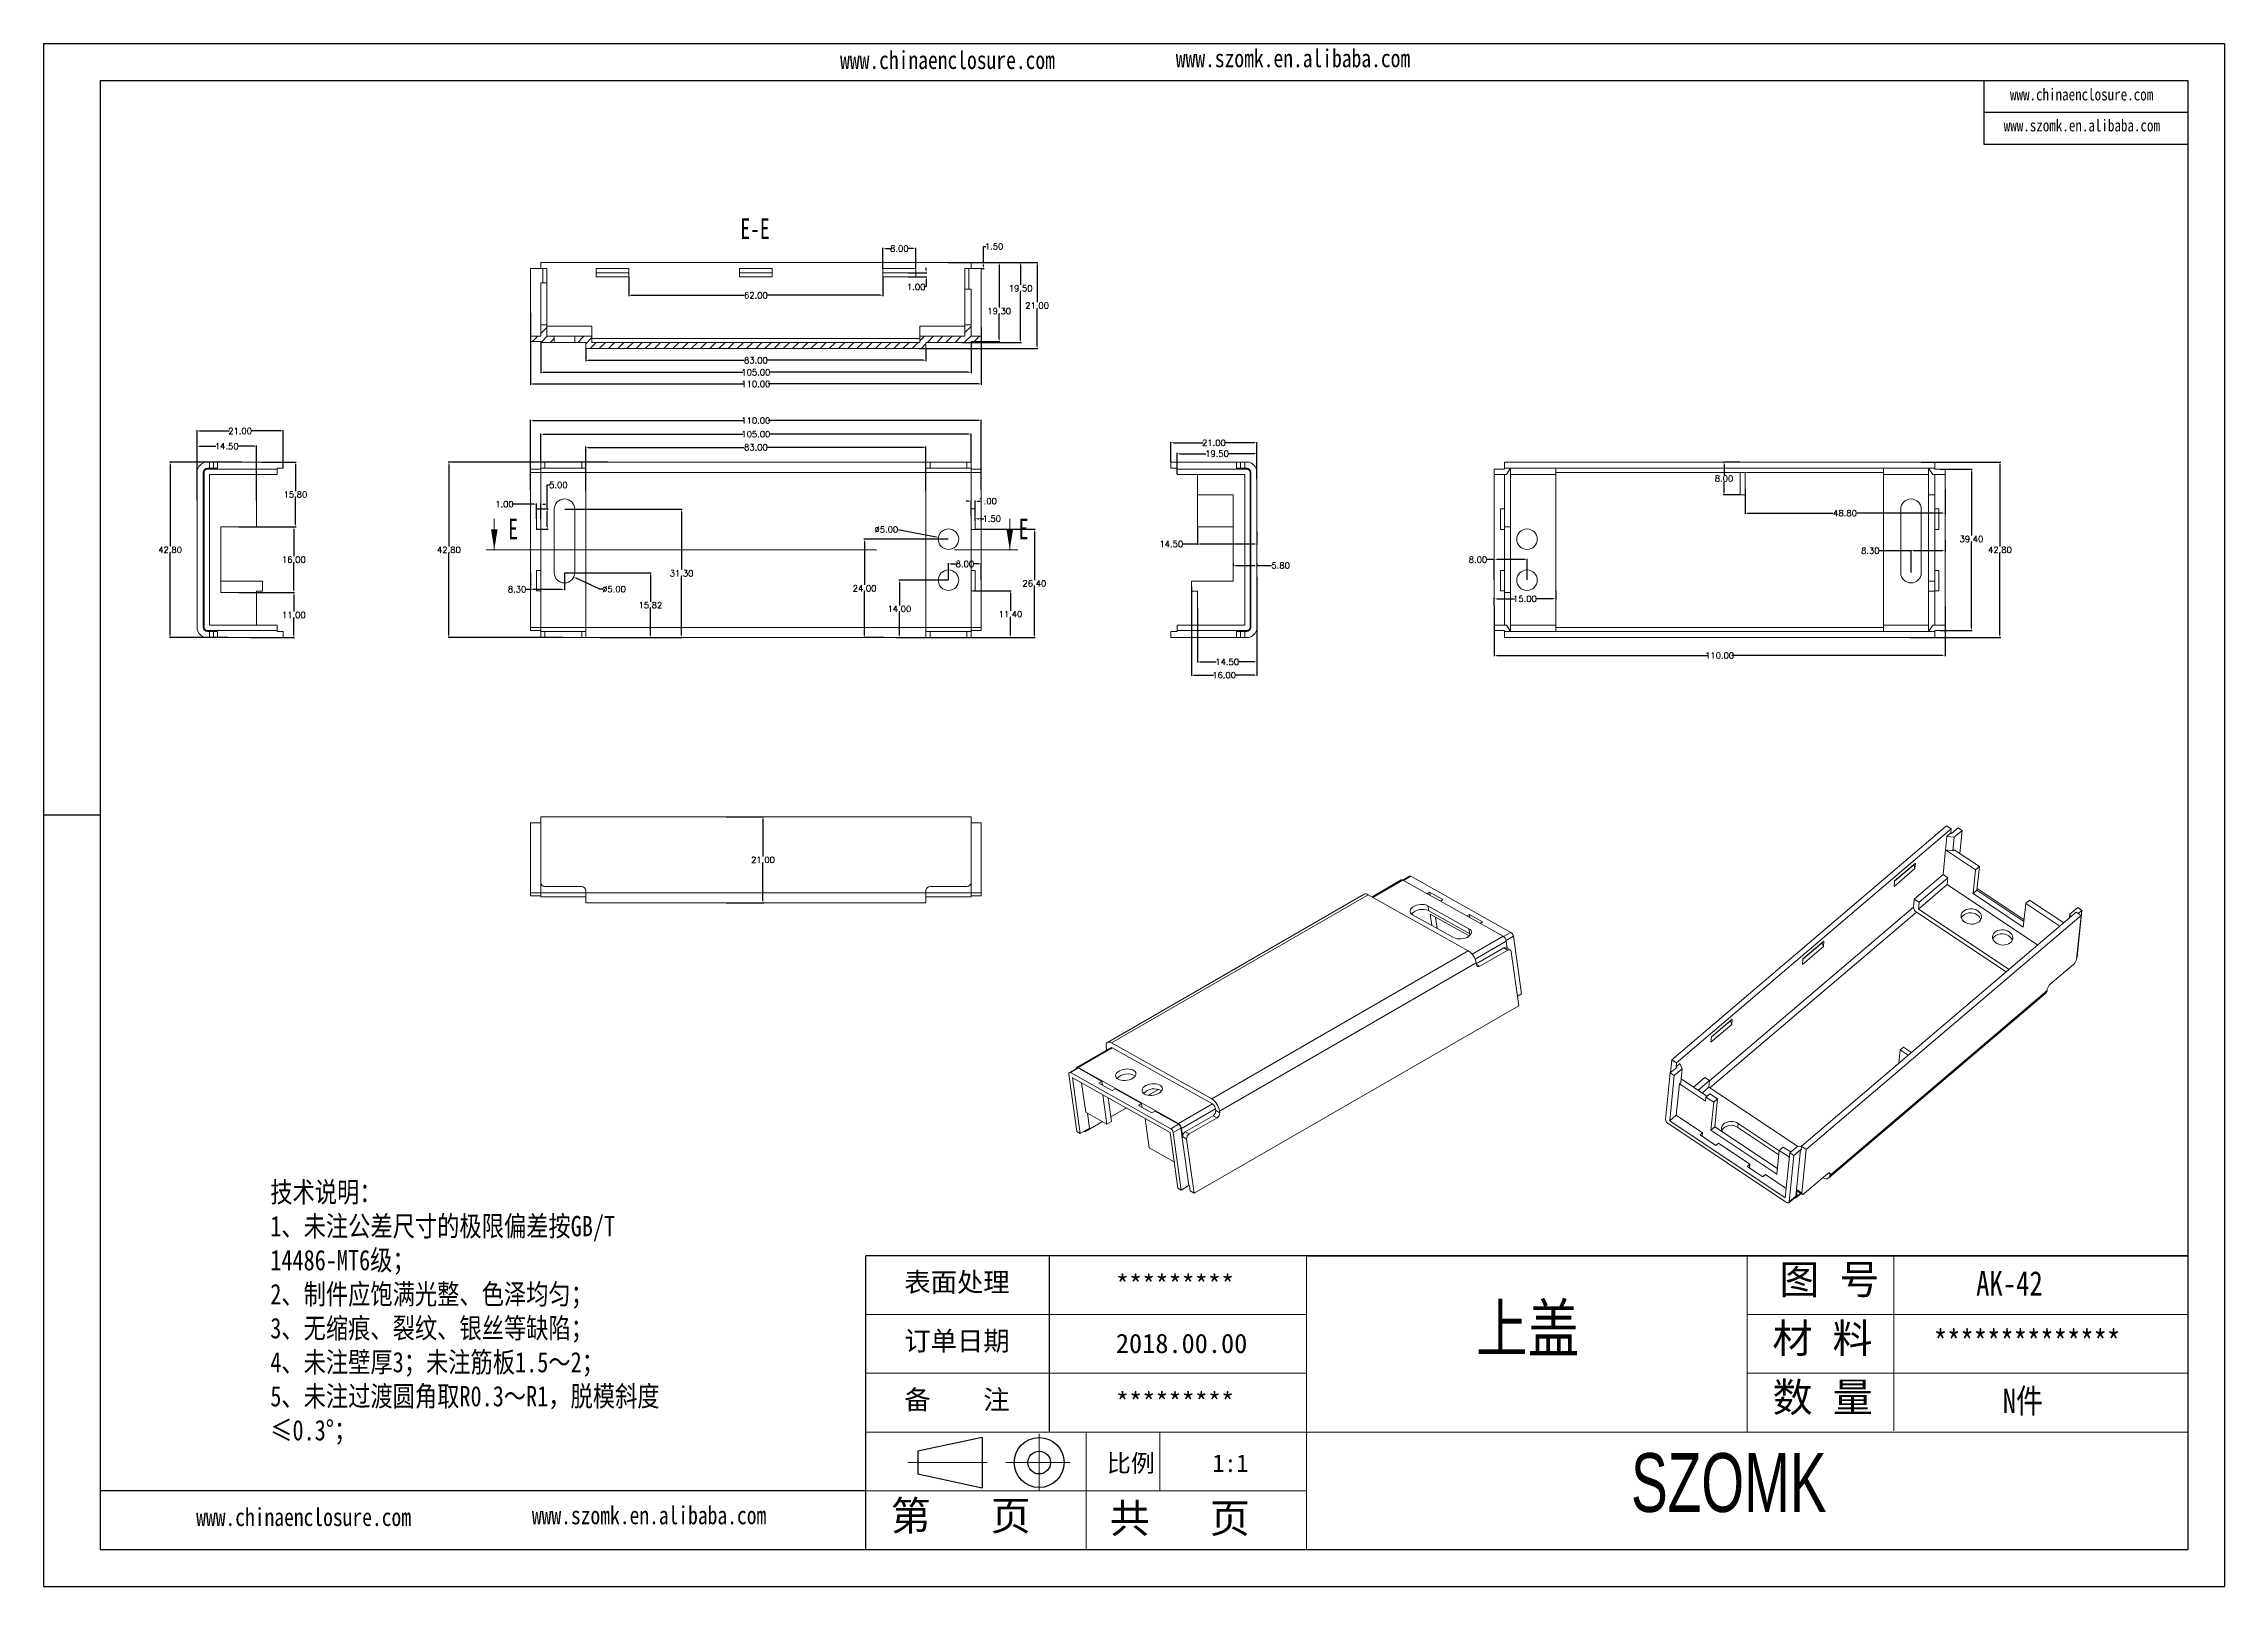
# Model space of a CAD drawing. Header units: inches. Extents: x 1696 to 3185, y 390 to 766.
# Drawn here: x 2653 to 3185, y 390 to 766 of the extents above; entities that cross this region are included whole.
import ezdxf

# ---------------------------------------------------------------- set-up
doc = ezdxf.new("R2010")
doc.units = ezdxf.units.IN
doc.header["$LTSCALE"] = 15
doc.linetypes.add('CENTER', pattern=[10.16, 6.35, -1.27, 1.27, -1.27])
doc.linetypes.add('CENTER2', pattern=[28.575, 19.05, -3.175, 3.175, -3.175])
doc.layers.add('文字', color=81, linetype='Continuous')
for name, color, linetype, lineweight in [('粗实线', 7, 'Continuous', 30), ('细实线', 3, 'Continuous', 9), ('细点划线', 2, 'CENTER2', 9)]:
    doc.layers.add(name, color=color, linetype=linetype, lineweight=lineweight)
doc.styles.add('SLDTEXTSTYLE6', font='TXT', dxfattribs={"width": 0.7})
doc.styles.get("Standard").update_dxf_attribs({"font": 'txt', "bigfont": 'gbcbig.shx'})
doc.styles.add('宋体', font='', dxfattribs={"width": 0.8, "height": 3.5})
doc.styles.add('长仿宋', font='', dxfattribs={"width": 0.7, "height": 4})
doc.styles.get('宋体').set_extended_font_data('SimSun')
doc.styles.get('长仿宋').set_extended_font_data('SimSun')
doc.dimstyles.new('2', dxfattribs={"dimtxt": 1.5, "dimasz": 0.6, "dimexe": 0.18, "dimexo": 0.0625, "dimgap": 0.09, "dimtad": 0, "dimtih": 1, "dimtoh": 1, "dimzin": 0, "dimdsep": 46, "dimtxsty": 'Standard', "dimcen": 0, "dimadec": 0, "dimazin": 2, "dimtfac": 1, "dimtofl": 0, "dimtmove": 0, "dimatfit": 3, "dimfxl": 1, "dimtolj": 1, "dimtzin": 0, "dimarcsym": 0})

msp = doc.modelspace()

# ---------------------------------------------------------------- texts
at = {"color": 7, "linetype": 'Continuous', "char_height": 5, "attachment_point": 1, "style": 'SLDTEXTSTYLE6'}
for s, insert in [('E-E', (2822.787, 723.203)), ('E', (2766.135, 649.997)), ('E', (2890.706, 649.997))]:
    msp.add_mtext(s, dxfattribs=dict(at, insert=insert))
at = {"char_height": 4.71356, "width": 2678.95232, "attachment_point": 1}
for s, insert in [('{\\fSimHei|b0|i0|c134|p49;表面处理}', (2862.782, 466.167)), ('{\\fSimHei|b0|i0|c134|p49;*********}', (2914.408, 465.561)), ('{\\fSimHei|b0|i0|c134|p49;订单日期}', (2862.782, 451.834)), ('{\\fSimHei|b0|i0|c134|p49;2018.00.00}', (2914.408, 451.228)), ('{\\fSimHei|b0|i0|c134|p49;备    注}', (2862.782, 437.502)), ('{\\fSimHei|b0|i0|c134|p49;*********}', (2914.408, 436.896))]:
    msp.add_mtext(s, dxfattribs=dict(at, insert=insert))
at = {"layer": '文字', "color": 0, "attachment_point": 1, "style": '宋体'}
for s, insert, char_height, width in [('www.chinaenclosure.com', (2847.105, 764.041), 4.37944, 76.94262), ('www.szomk.en.alibaba.com', (2929.02, 764.475), 4.37944, 76.94262), ('www.chinaenclosure.com', (3132.566, 754.92), 2.91963, 51.29508), ('www.szomk.en.alibaba.com', (3131.04, 747.359), 2.91963, 51.29508), ('{\\H1.111x;技术说明：\\P1、未注公差尺寸的极限偏差按GB/T 14486-MT6级；\\P2、制件应饱满光整、色泽均匀；\\P3、无缩痕、裂纹、银丝等缺陷；\\P4、未注壁厚3；未注筋板1.5～2；\\P5、未注过渡圆角取R0.3～R1，脱模斜度≤0.3%%D；}', (2708.086, 488.259), 4.47898, 100.88626), ('{\\H1.111x;AK-42}', (3124.311, 466.491), 5.37477, 62.13839), ('上盖', (3002.324, 458.301), 11.52, 147.27905), ('{\\H1.111x;**************}', (3113.973, 452.158), 5.37477, 62.13839), ('{\\H1.111x;N件}', (3130.813, 437.825), 5.37477, 62.13839), ('www.chinaenclosure.com', (2689.994, 408.71), 4.37944, 76.94262), ('www.szomk.en.alibaba.com', (2771.908, 409.143), 4.37944, 76.94262)]:
    msp.add_mtext(s, dxfattribs=dict(at, insert=insert, char_height=char_height, width=width))
at = {"layer": '粗实线', "insert": (3040.109, 422.104), "char_height": 14.33272, "width": 160.72731, "attachment_point": 1, "style": '长仿宋'}
msp.add_mtext('{\\fSTXinwei|b0|i0|c134|p2;SZOMK}', dxfattribs=at)
at = {"layer": '细实线', "color": 7, "attachment_point": 1}
for s, insert, char_height, width in [('{\\fSimSun|b0|i0|c134|p54;图 号}', (3076.306, 468.059), 7.16636, 35.83181), ('{\\fSimSun|b0|i0|c134|p54;材 料   }', (3074.607, 453.726), 7.16636, 35.83181), ('{\\fSimSun|b0|i0|c134|p54;数 量}', (3074.642, 439.323), 7.16636, 32.37853), ('{\\fSimSun|b0|i0|c134|p54;比例}', (2912.199, 421.808), 4.29982, 18.87486), ('{\\fSimSun|b0|i0|c134|p54;1:1}', (2937.953, 421.808), 4.29982, 18.87486), ('{\\fSimSun|b0|i0|c134|p54;第   页}', (2859.465, 410.44), 7.16636, 53.74771), ('{\\fSimSun|b0|i0|c134|p54; 共   页}', (2908.059, 409.831), 7.16636, 53.74771)]:
    msp.add_mtext(s, dxfattribs=dict(at, insert=insert, char_height=char_height, width=width))

# ---------------------------------------------------------------- blocks, each defined once
blk = doc.blocks.new('*D358')
at = {"color": 0, "lineweight": -2}
for p, q in [((2701.16, 663.8), (2683.46, 663.8)), ((2683.64, 663.2), (2683.64, 643.24)), ((2683.64, 621.6), (2683.64, 641.56)), ((2697.66, 621), (2683.46, 621))]:
    blk.add_line(p, q, dxfattribs=at)
at = {"color": 0}
for points in [[(2683.54, 663.2), (2683.74, 663.2), (2683.64, 663.8)], [(2683.54, 621.6), (2683.74, 621.6), (2683.64, 621)]]:
    blk.add_solid(points, dxfattribs=at)
at = {"layer": 'Defpoints', "color": 0}
for p in [(2683.64, 663.8), (2701.22, 663.8), (2697.72, 621)]:
    blk.add_point(p, dxfattribs=at)
at = {"color": 0, "insert": (2683.64, 642.4), "char_height": 1.5, "attachment_point": 5}
blk.add_mtext('\\A1;42.80', dxfattribs=at)
blk = doc.blocks.new('*D359')
at = {"color": 0, "lineweight": -2}
for p, q in [((2700.44, 632), (2714.02, 632)), ((2713.84, 631.4), (2713.84, 627.34)), ((2713.84, 621.6), (2713.84, 625.66)), ((2703.29, 621), (2714.02, 621))]:
    blk.add_line(p, q, dxfattribs=at)
at = {"color": 0}
for points in [[(2713.74, 631.4), (2713.94, 631.4), (2713.84, 632)], [(2713.74, 621.6), (2713.94, 621.6), (2713.84, 621)]]:
    blk.add_solid(points, dxfattribs=at)
at = {"layer": 'Defpoints', "color": 0}
for p in [(2700.37, 632), (2713.84, 632), (2703.22, 621)]:
    blk.add_point(p, dxfattribs=at)
at = {"color": 0, "insert": (2713.84, 626.5), "char_height": 1.5, "attachment_point": 5}
blk.add_mtext('\\A1;11.00', dxfattribs=at)
blk = doc.blocks.new('*D360')
at = {"color": 0, "lineweight": -2}
for p, q in [((2700.44, 648), (2714.02, 648)), ((2713.84, 647.4), (2713.84, 640.84)), ((2713.84, 632.6), (2713.84, 639.16)), ((2700.44, 632), (2714.02, 632))]:
    blk.add_line(p, q, dxfattribs=at)
at = {"color": 0}
for points in [[(2713.74, 647.4), (2713.94, 647.4), (2713.84, 648)], [(2713.74, 632.6), (2713.94, 632.6), (2713.84, 632)]]:
    blk.add_solid(points, dxfattribs=at)
at = {"layer": 'Defpoints', "color": 0}
for p in [(2700.37, 648), (2713.84, 648), (2700.37, 632)]:
    blk.add_point(p, dxfattribs=at)
at = {"color": 0, "insert": (2713.84, 640), "char_height": 1.5, "attachment_point": 5}
blk.add_mtext('\\A1;16.00', dxfattribs=at)
blk = doc.blocks.new('*D361')
at = {"color": 0, "lineweight": -2}
for p, q in [((2705.96, 663.8), (2714.4, 663.8)), ((2714.22, 663.2), (2714.22, 656.74)), ((2714.22, 648.6), (2714.22, 655.06)), ((2700.44, 648), (2714.4, 648))]:
    blk.add_line(p, q, dxfattribs=at)
at = {"color": 0}
for points in [[(2714.12, 663.2), (2714.32, 663.2), (2714.22, 663.8)], [(2714.12, 648.6), (2714.32, 648.6), (2714.22, 648)]]:
    blk.add_solid(points, dxfattribs=at)
at = {"layer": 'Defpoints', "color": 0}
for p in [(2705.89, 663.8), (2714.22, 663.8), (2700.37, 648)]:
    blk.add_point(p, dxfattribs=at)
at = {"color": 0, "insert": (2714.22, 655.9), "char_height": 1.5, "attachment_point": 5}
blk.add_mtext('\\A1;15.80', dxfattribs=at)
blk = doc.blocks.new('*D362')
at = {"color": 0, "lineweight": -2}
for p, q in [((2690.22, 654.46), (2690.22, 667.84)), ((2690.82, 667.66), (2694.76, 667.66)), ((2704.12, 667.66), (2700.19, 667.66)), ((2704.72, 654.46), (2704.72, 667.84))]:
    blk.add_line(p, q, dxfattribs=at)
at = {"color": 0}
for points in [[(2690.82, 667.76), (2690.82, 667.56), (2690.22, 667.66)], [(2704.12, 667.76), (2704.12, 667.56), (2704.72, 667.66)]]:
    blk.add_solid(points, dxfattribs=at)
at = {"layer": 'Defpoints', "color": 0}
for p in [(2690.22, 667.66), (2690.22, 654.4), (2704.72, 654.4)]:
    blk.add_point(p, dxfattribs=at)
at = {"color": 0, "insert": (2697.47, 667.66), "char_height": 1.5, "attachment_point": 5}
blk.add_mtext('\\A1;14.50', dxfattribs=at)
blk = doc.blocks.new('*D363')
at = {"color": 0, "lineweight": -2}
for p, q in [((2690.22, 657.1), (2690.22, 671.56)), ((2690.82, 671.38), (2698.13, 671.38)), ((2710.62, 671.38), (2703.31, 671.38)), ((2711.22, 662.36), (2711.22, 671.56))]:
    blk.add_line(p, q, dxfattribs=at)
at = {"color": 0}
for points in [[(2690.82, 671.48), (2690.82, 671.28), (2690.22, 671.38)], [(2710.62, 671.48), (2710.62, 671.28), (2711.22, 671.38)]]:
    blk.add_solid(points, dxfattribs=at)
at = {"layer": 'Defpoints', "color": 0}
for p in [(2690.22, 671.38), (2711.22, 662.3), (2690.22, 657.04)]:
    blk.add_point(p, dxfattribs=at)
at = {"color": 0, "insert": (2700.72, 671.38), "char_height": 1.5, "attachment_point": 5}
blk.add_mtext('\\A1;21.00', dxfattribs=at)
blk = doc.blocks.new('*D364')
at = {"color": 0, "lineweight": -2}
for p, q in [((2790.46, 663.8), (2751.5, 663.8)), ((2751.68, 663.2), (2751.68, 643.24)), ((2751.68, 621.6), (2751.68, 641.56)), ((2779.5, 621), (2751.5, 621))]:
    blk.add_line(p, q, dxfattribs=at)
at = {"color": 0}
for points in [[(2751.58, 663.2), (2751.78, 663.2), (2751.68, 663.8)], [(2751.58, 621.6), (2751.78, 621.6), (2751.68, 621)]]:
    blk.add_solid(points, dxfattribs=at)
at = {"layer": 'Defpoints', "color": 0}
for p in [(2751.68, 663.8), (2790.53, 663.8), (2779.57, 621)]:
    blk.add_point(p, dxfattribs=at)
at = {"color": 0, "insert": (2751.68, 642.4), "char_height": 1.5, "attachment_point": 5}
blk.add_mtext('\\A1;42.80', dxfattribs=at)
blk = doc.blocks.new('*D365')
at = {"color": 0, "lineweight": -2}
for p, q in [((2771.57, 657.04), (2771.57, 674.11)), ((2772.17, 673.93), (2823.6, 673.93)), ((2880.97, 673.93), (2829.53, 673.93)), ((2881.57, 657.04), (2881.57, 674.11))]:
    blk.add_line(p, q, dxfattribs=at)
at = {"color": 0}
for points in [[(2772.17, 674.03), (2772.17, 673.83), (2771.57, 673.93)], [(2880.97, 674.03), (2880.97, 673.83), (2881.57, 673.93)]]:
    blk.add_solid(points, dxfattribs=at)
at = {"layer": 'Defpoints', "color": 0}
for p in [(2881.57, 673.93), (2771.57, 656.98), (2881.57, 656.98)]:
    blk.add_point(p, dxfattribs=at)
at = {"color": 0, "insert": (2826.57, 673.93), "char_height": 1.5, "attachment_point": 5}
blk.add_mtext('\\A1;110.00', dxfattribs=at)
blk = doc.blocks.new('*D369')
at = {"color": 0, "lineweight": -2}
for p, q in [((2774.07, 663.86), (2774.07, 670.78)), ((2774.67, 670.6), (2823.35, 670.6)), ((2878.47, 670.6), (2829.78, 670.6)), ((2879.07, 663.86), (2879.07, 670.78))]:
    blk.add_line(p, q, dxfattribs=at)
at = {"color": 0}
for points in [[(2774.67, 670.7), (2774.67, 670.5), (2774.07, 670.6)], [(2878.47, 670.7), (2878.47, 670.5), (2879.07, 670.6)]]:
    blk.add_solid(points, dxfattribs=at)
at = {"layer": 'Defpoints', "color": 0}
for p in [(2879.07, 670.6), (2774.07, 663.8), (2879.07, 663.8)]:
    blk.add_point(p, dxfattribs=at)
at = {"color": 0, "insert": (2826.57, 670.6), "char_height": 1.5, "attachment_point": 5}
blk.add_mtext('\\A1;105.00', dxfattribs=at)
blk = doc.blocks.new('*D370')
at = {"color": 0, "lineweight": -2}
for p, q in [((2785.07, 656.91), (2785.07, 667.57)), ((2785.67, 667.39), (2823.73, 667.39)), ((2867.47, 667.39), (2829.41, 667.39)), ((2868.07, 656.91), (2868.07, 667.57))]:
    blk.add_line(p, q, dxfattribs=at)
at = {"color": 0}
for points in [[(2785.67, 667.49), (2785.67, 667.29), (2785.07, 667.39)], [(2867.47, 667.49), (2867.47, 667.29), (2868.07, 667.39)]]:
    blk.add_solid(points, dxfattribs=at)
at = {"layer": 'Defpoints', "color": 0}
for p in [(2868.07, 667.39), (2785.07, 656.84), (2868.07, 656.84)]:
    blk.add_point(p, dxfattribs=at)
at = {"color": 0, "insert": (2826.57, 667.39), "char_height": 1.5, "attachment_point": 5}
blk.add_mtext('\\A1;83.00', dxfattribs=at)
blk = doc.blocks.new('*D371')
at = {"color": 0, "lineweight": -2}
for p, q in [((2878.47, 654.26), (2877.87, 654.26)), ((2879.07, 650.59), (2879.07, 654.44)), ((2880.07, 650.59), (2880.07, 654.44)), ((2880.67, 654.26), (2881.27, 654.26))]:
    blk.add_line(p, q, dxfattribs=at)
at = {"color": 0}
for points in [[(2878.47, 654.36), (2878.47, 654.16), (2879.07, 654.26)], [(2880.67, 654.36), (2880.67, 654.16), (2880.07, 654.26)]]:
    blk.add_solid(points, dxfattribs=at)
at = {"layer": 'Defpoints', "color": 0}
for p in [(2879.07, 650.53), (2880.07, 654.26), (2880.07, 650.53)]:
    blk.add_point(p, dxfattribs=at)
at = {"color": 0, "insert": (2883.11, 654.26), "char_height": 1.5, "attachment_point": 5}
blk.add_mtext('\\A1;1.00', dxfattribs=at)
blk = doc.blocks.new('*D372')
at = {"color": 0, "lineweight": -2}
for p, q in [((2880.07, 649.43), (2880.07, 650.17)), ((2880.67, 649.99), (2880.97, 649.99)), ((2881.57, 649.43), (2881.57, 650.17)), ((2881.57, 649.99), (2882.17, 649.99))]:
    blk.add_line(p, q, dxfattribs=at)
at = {"color": 0}
for points in [[(2880.67, 650.09), (2880.67, 649.89), (2880.07, 649.99)], [(2880.97, 650.09), (2880.97, 649.89), (2881.57, 649.99)]]:
    blk.add_solid(points, dxfattribs=at)
at = {"layer": 'Defpoints', "color": 0}
for p in [(2880.07, 649.37), (2881.57, 649.99), (2881.57, 649.37)]:
    blk.add_point(p, dxfattribs=at)
at = {"color": 0, "insert": (2884.13, 649.99), "char_height": 1.5, "attachment_point": 5}
blk.add_mtext('\\A1;1.50', dxfattribs=at)
blk = doc.blocks.new('*D373')
at = {"color": 0, "lineweight": -2}
for p, q in [((2873.57, 635.06), (2873.57, 639.14)), ((2874.17, 638.96), (2875.48, 638.96)), ((2880.97, 638.96), (2879.66, 638.96)), ((2881.57, 635.06), (2881.57, 639.14))]:
    blk.add_line(p, q, dxfattribs=at)
at = {"color": 0}
for points in [[(2874.17, 639.06), (2874.17, 638.86), (2873.57, 638.96)], [(2880.97, 639.06), (2880.97, 638.86), (2881.57, 638.96)]]:
    blk.add_solid(points, dxfattribs=at)
at = {"layer": 'Defpoints', "color": 0}
for p in [(2881.57, 638.96), (2873.57, 635), (2881.57, 635)]:
    blk.add_point(p, dxfattribs=at)
at = {"color": 0, "insert": (2877.57, 638.96), "char_height": 1.5, "attachment_point": 5}
blk.add_mtext('\\A1;8.00', dxfattribs=at)
blk = doc.blocks.new('*D374')
at = {"color": 0, "lineweight": -2}
for p, q in [((2771.57, 636.75), (2771.57, 632.58)), ((2779.87, 636.75), (2779.87, 632.58)), ((2771.57, 632.76), (2770.51, 632.76)), ((2779.27, 632.76), (2772.17, 632.76))]:
    blk.add_line(p, q, dxfattribs=at)
at = {"color": 0}
for points in [[(2772.17, 632.86), (2772.17, 632.66), (2771.57, 632.76)], [(2779.27, 632.86), (2779.27, 632.66), (2779.87, 632.76)]]:
    blk.add_solid(points, dxfattribs=at)
at = {"layer": 'Defpoints', "color": 0}
for p in [(2771.57, 636.82), (2779.87, 636.82), (2771.57, 632.76)]:
    blk.add_point(p, dxfattribs=at)
at = {"color": 0, "insert": (2768.29, 632.76), "char_height": 1.5, "attachment_point": 5}
blk.add_mtext('\\A1;8.30', dxfattribs=at)
blk = doc.blocks.new('*D375')
at = {"color": 0, "lineweight": -2}
for p, q in [((2788.51, 632.8), (2782.68, 635.51)), ((2789.11, 632.8), (2788.51, 632.8))]:
    blk.add_line(p, q, dxfattribs=at)
at = {"color": 0}
blk.add_solid([(2782.72, 635.6), (2782.64, 635.42), (2782.13, 635.76)], dxfattribs=at)
at = {"layer": 'Defpoints', "color": 0}
for p in [(2777.6, 637.87), (2782.13, 635.76)]:
    blk.add_point(p, dxfattribs=at)
at = {"color": 0, "insert": (2791.95, 632.8), "char_height": 1.5, "attachment_point": 5}
blk.add_mtext('\\A1;∅5.00', dxfattribs=at)
blk = doc.blocks.new('*D376')
at = {"color": 0, "lineweight": -2}
blk.add_line((2861.24, 647.36), (2870.52, 645.58), dxfattribs=at)
at = {"color": 0}
blk.add_solid([(2870.54, 645.68), (2870.5, 645.48), (2871.11, 645.47)], dxfattribs=at)
at = {"layer": 'Defpoints', "color": 0}
for p in [(2871.11, 645.47), (2876.02, 644.53)]:
    blk.add_point(p, dxfattribs=at)
at = {"color": 0, "insert": (2858.4, 647.36), "char_height": 1.5, "attachment_point": 5}
blk.add_mtext('\\A1;∅5.00', dxfattribs=at)
blk = doc.blocks.new('*D377')
at = {"color": 0, "lineweight": -2}
for p, q in [((2879.63, 632.4), (2888.84, 632.4)), ((2888.66, 631.8), (2888.66, 627.54)), ((2888.66, 621.6), (2888.66, 625.86)), ((2862.83, 621), (2888.84, 621))]:
    blk.add_line(p, q, dxfattribs=at)
at = {"color": 0}
for points in [[(2888.56, 631.8), (2888.76, 631.8), (2888.66, 632.4)], [(2888.56, 621.6), (2888.76, 621.6), (2888.66, 621)]]:
    blk.add_solid(points, dxfattribs=at)
at = {"layer": 'Defpoints', "color": 0}
for p in [(2879.57, 632.4), (2888.66, 632.4), (2862.77, 621)]:
    blk.add_point(p, dxfattribs=at)
at = {"color": 0, "insert": (2888.66, 626.7), "char_height": 1.5, "attachment_point": 5}
blk.add_mtext('\\A1;11.40', dxfattribs=at)
blk = doc.blocks.new('*D378')
at = {"color": 0, "lineweight": -2}
for p, q in [((2880.13, 647.4), (2894.7, 647.4)), ((2894.52, 646.8), (2894.52, 635.04)), ((2894.52, 621.6), (2894.52, 633.36)), ((2860.87, 621), (2894.7, 621))]:
    blk.add_line(p, q, dxfattribs=at)
at = {"color": 0}
for points in [[(2894.42, 646.8), (2894.62, 646.8), (2894.52, 647.4)], [(2894.42, 621.6), (2894.62, 621.6), (2894.52, 621)]]:
    blk.add_solid(points, dxfattribs=at)
at = {"layer": 'Defpoints', "color": 0}
for p in [(2880.07, 647.4), (2894.52, 647.4), (2860.81, 621)]:
    blk.add_point(p, dxfattribs=at)
at = {"color": 0, "insert": (2894.52, 634.2), "char_height": 1.5, "attachment_point": 5}
blk.add_mtext('\\A1;26.40', dxfattribs=at)
blk = doc.blocks.new('*D379')
at = {"color": 0, "lineweight": -2}
for p, q in [((2873.5, 635), (2861.42, 635)), ((2861.6, 634.4), (2861.6, 628.84)), ((2861.6, 621.6), (2861.6, 627.16)), ((2860.93, 621), (2861.78, 621))]:
    blk.add_line(p, q, dxfattribs=at)
at = {"color": 0}
for points in [[(2861.5, 634.4), (2861.7, 634.4), (2861.6, 635)], [(2861.5, 621.6), (2861.7, 621.6), (2861.6, 621)]]:
    blk.add_solid(points, dxfattribs=at)
at = {"layer": 'Defpoints', "color": 0}
for p in [(2861.6, 635), (2873.57, 635), (2860.87, 621)]:
    blk.add_point(p, dxfattribs=at)
at = {"color": 0, "insert": (2861.6, 628), "char_height": 1.5, "attachment_point": 5}
blk.add_mtext('\\A1;14.00', dxfattribs=at)
blk = doc.blocks.new('*D380')
at = {"color": 0, "lineweight": -2}
for p, q in [((2873.5, 645), (2852.9, 645)), ((2853.08, 644.4), (2853.08, 633.84)), ((2853.08, 621.6), (2853.08, 632.16)), ((2857.85, 621), (2852.9, 621))]:
    blk.add_line(p, q, dxfattribs=at)
at = {"color": 0}
for points in [[(2852.98, 644.4), (2853.18, 644.4), (2853.08, 645)], [(2852.98, 621.6), (2853.18, 621.6), (2853.08, 621)]]:
    blk.add_solid(points, dxfattribs=at)
at = {"layer": 'Defpoints', "color": 0}
for p in [(2853.08, 645), (2873.57, 645), (2857.91, 621)]:
    blk.add_point(p, dxfattribs=at)
at = {"color": 0, "insert": (2853.08, 633), "char_height": 1.5, "attachment_point": 5}
blk.add_mtext('\\A1;24.00', dxfattribs=at)
blk = doc.blocks.new('*D381')
at = {"color": 0, "lineweight": -2}
for p, q in [((2779.93, 636.82), (2801.01, 636.82)), ((2800.83, 636.22), (2800.83, 629.75)), ((2800.83, 621.6), (2800.83, 628.07)), ((2792.18, 621), (2801.01, 621))]:
    blk.add_line(p, q, dxfattribs=at)
at = {"color": 0}
for points in [[(2800.73, 636.22), (2800.93, 636.22), (2800.83, 636.82)], [(2800.73, 621.6), (2800.93, 621.6), (2800.83, 621)]]:
    blk.add_solid(points, dxfattribs=at)
at = {"layer": 'Defpoints', "color": 0}
for p in [(2779.87, 636.82), (2792.11, 621), (2800.83, 621)]:
    blk.add_point(p, dxfattribs=at)
at = {"color": 0, "insert": (2800.83, 628.91), "char_height": 1.5, "attachment_point": 5}
blk.add_mtext('\\A1;15.82', dxfattribs=at)
blk = doc.blocks.new('*D382')
at = {"color": 0, "lineweight": -2}
for p, q in [((2779.93, 652.3), (2808.62, 652.3)), ((2808.44, 651.7), (2808.44, 637.49)), ((2808.44, 621.6), (2808.44, 635.81)), ((2788.67, 621), (2808.62, 621))]:
    blk.add_line(p, q, dxfattribs=at)
at = {"color": 0}
for points in [[(2808.34, 651.7), (2808.54, 651.7), (2808.44, 652.3)], [(2808.34, 621.6), (2808.54, 621.6), (2808.44, 621)]]:
    blk.add_solid(points, dxfattribs=at)
at = {"layer": 'Defpoints', "color": 0}
for p in [(2779.87, 652.3), (2808.44, 652.3), (2788.61, 621)]:
    blk.add_point(p, dxfattribs=at)
at = {"color": 0, "insert": (2808.44, 636.65), "char_height": 1.5, "attachment_point": 5}
blk.add_mtext('\\A1;31.30', dxfattribs=at)
blk = doc.blocks.new('*D383')
at = {"color": 0, "lineweight": -2}
for p, q in [((2775.68, 652.4), (2775.68, 658.21)), ((2775.68, 658.21), (2776.28, 658.21)), ((2773.13, 652.4), (2775.86, 652.4)), ((2775.68, 648), (2775.68, 651.8)), ((2773.13, 647.4), (2775.86, 647.4))]:
    blk.add_line(p, q, dxfattribs=at)
at = {"color": 0}
for points in [[(2775.58, 651.8), (2775.78, 651.8), (2775.68, 652.4)], [(2775.58, 648), (2775.78, 648), (2775.68, 647.4)]]:
    blk.add_solid(points, dxfattribs=at)
at = {"layer": 'Defpoints', "color": 0}
for p in [(2773.07, 652.4), (2775.68, 652.4), (2773.07, 647.4)]:
    blk.add_point(p, dxfattribs=at)
at = {"color": 0, "insert": (2778.37, 658.21), "char_height": 1.5, "attachment_point": 5}
blk.add_mtext('\\A1;5.00', dxfattribs=at)
blk = doc.blocks.new('*D384')
at = {"color": 0, "lineweight": -2}
for p, q in [((2772.47, 653.54), (2767.07, 653.54)), ((2773.07, 649.96), (2773.07, 653.72)), ((2774.07, 649.96), (2774.07, 653.72)), ((2774.67, 653.54), (2775.27, 653.54))]:
    blk.add_line(p, q, dxfattribs=at)
at = {"color": 0}
for points in [[(2772.47, 653.64), (2772.47, 653.44), (2773.07, 653.54)], [(2774.67, 653.64), (2774.67, 653.44), (2774.07, 653.54)]]:
    blk.add_solid(points, dxfattribs=at)
at = {"layer": 'Defpoints', "color": 0}
for p in [(2773.07, 653.54), (2773.07, 649.9), (2774.07, 649.9)]:
    blk.add_point(p, dxfattribs=at)
at = {"color": 0, "insert": (2765.23, 653.54), "char_height": 1.5, "attachment_point": 5}
blk.add_mtext('\\A1;1.00', dxfattribs=at)
blk = doc.blocks.new('*D385')
at = {"color": 0, "lineweight": -2}
for p, q in [((2819.35, 577.29), (2828.48, 577.29)), ((2828.3, 576.69), (2828.3, 567.63)), ((2828.3, 556.89), (2828.3, 565.95)), ((2819.35, 556.29), (2828.48, 556.29))]:
    blk.add_line(p, q, dxfattribs=at)
at = {"color": 0}
for points in [[(2828.2, 576.69), (2828.4, 576.69), (2828.3, 577.29)], [(2828.2, 556.89), (2828.4, 556.89), (2828.3, 556.29)]]:
    blk.add_solid(points, dxfattribs=at)
at = {"layer": 'Defpoints', "color": 0}
for p in [(2819.29, 577.29), (2828.3, 577.29), (2819.29, 556.29)]:
    blk.add_point(p, dxfattribs=at)
at = {"color": 0, "insert": (2828.3, 566.79), "char_height": 1.5, "attachment_point": 5}
blk.add_mtext('\\A1;21.00', dxfattribs=at)
blk = doc.blocks.new('*D386')
at = {"color": 0, "lineweight": -2}
for p, q in [((2785.07, 691.41), (2785.07, 688.44)), ((2785.67, 688.62), (2823.73, 688.62)), ((2867.47, 688.62), (2829.41, 688.62)), ((2868.07, 691.41), (2868.07, 688.44))]:
    blk.add_line(p, q, dxfattribs=at)
at = {"color": 0}
for points in [[(2785.67, 688.72), (2785.67, 688.52), (2785.07, 688.62)], [(2867.47, 688.72), (2867.47, 688.52), (2868.07, 688.62)]]:
    blk.add_solid(points, dxfattribs=at)
at = {"layer": 'Defpoints', "color": 0}
for p in [(2785.07, 691.47), (2868.07, 691.47), (2868.07, 688.62)]:
    blk.add_point(p, dxfattribs=at)
at = {"color": 0, "insert": (2826.57, 688.62), "char_height": 1.5, "attachment_point": 5}
blk.add_mtext('\\A1;83.00', dxfattribs=at)
blk = doc.blocks.new('*D387')
at = {"color": 0, "lineweight": -2}
for p, q in [((2774.07, 692.91), (2774.07, 685.52)), ((2879.07, 692.91), (2879.07, 685.52)), ((2774.67, 685.7), (2823.35, 685.7)), ((2878.47, 685.7), (2829.78, 685.7))]:
    blk.add_line(p, q, dxfattribs=at)
at = {"color": 0}
for points in [[(2774.67, 685.8), (2774.67, 685.6), (2774.07, 685.7)], [(2878.47, 685.8), (2878.47, 685.6), (2879.07, 685.7)]]:
    blk.add_solid(points, dxfattribs=at)
at = {"layer": 'Defpoints', "color": 0}
for p in [(2774.07, 692.97), (2879.07, 692.97), (2879.07, 685.7)]:
    blk.add_point(p, dxfattribs=at)
at = {"color": 0, "insert": (2826.57, 685.7), "char_height": 1.5, "attachment_point": 5}
blk.add_mtext('\\A1;105.00', dxfattribs=at)
blk = doc.blocks.new('*D388')
at = {"color": 0, "lineweight": -2}
for p, q in [((2771.57, 700.19), (2771.57, 682.67)), ((2881.57, 696.65), (2881.57, 682.67)), ((2772.17, 682.85), (2823.6, 682.85)), ((2880.97, 682.85), (2829.53, 682.85))]:
    blk.add_line(p, q, dxfattribs=at)
at = {"color": 0}
for points in [[(2772.17, 682.95), (2772.17, 682.75), (2771.57, 682.85)], [(2880.97, 682.95), (2880.97, 682.75), (2881.57, 682.85)]]:
    blk.add_solid(points, dxfattribs=at)
at = {"layer": 'Defpoints', "color": 0}
for p in [(2771.57, 700.25), (2881.57, 696.72), (2771.57, 682.85)]:
    blk.add_point(p, dxfattribs=at)
at = {"color": 0, "insert": (2826.57, 682.85), "char_height": 1.5, "attachment_point": 5}
blk.add_mtext('\\A1;110.00', dxfattribs=at)
blk = doc.blocks.new('*D389')
at = {"color": 0, "lineweight": -2}
for p, q in [((2882.1, 712.47), (2882.1, 716.38)), ((2882.1, 716.38), (2882.7, 716.38)), ((2873.43, 712.47), (2882.28, 712.47)), ((2881.63, 710.97), (2882.28, 710.97)), ((2882.1, 711.57), (2882.1, 711.87))]:
    blk.add_line(p, q, dxfattribs=at)
at = {"color": 0}
for points in [[(2882, 711.87), (2882.2, 711.87), (2882.1, 712.47)], [(2882, 711.57), (2882.2, 711.57), (2882.1, 710.97)]]:
    blk.add_solid(points, dxfattribs=at)
at = {"layer": 'Defpoints', "color": 0}
for p in [(2873.37, 712.47), (2881.57, 710.97), (2882.1, 710.97)]:
    blk.add_point(p, dxfattribs=at)
at = {"color": 0, "insert": (2884.67, 716.38), "char_height": 1.5, "attachment_point": 5}
blk.add_mtext('\\A1;1.50', dxfattribs=at)
blk = doc.blocks.new('*D391')
at = {"color": 0, "lineweight": -2}
for p, q in [((2875.46, 712.47), (2886.12, 712.47)), ((2885.94, 711.87), (2885.94, 701.46)), ((2885.94, 693.77), (2885.94, 699.78)), ((2881.16, 693.17), (2886.12, 693.17))]:
    blk.add_line(p, q, dxfattribs=at)
at = {"color": 0}
for points in [[(2885.84, 711.87), (2886.04, 711.87), (2885.94, 712.47)], [(2885.84, 693.77), (2886.04, 693.77), (2885.94, 693.17)]]:
    blk.add_solid(points, dxfattribs=at)
at = {"layer": 'Defpoints', "color": 0}
for p in [(2875.4, 712.47), (2881.09, 693.17), (2885.94, 693.17)]:
    blk.add_point(p, dxfattribs=at)
at = {"color": 0, "insert": (2885.94, 700.62), "char_height": 1.5, "attachment_point": 5}
blk.add_mtext('\\A1;19.30', dxfattribs=at)
blk = doc.blocks.new('*D392')
at = {"color": 0, "lineweight": -2}
for p, q in [((2873.43, 712.47), (2891.35, 712.47)), ((2891.17, 711.87), (2891.17, 707)), ((2891.17, 693.57), (2891.17, 705.32)), ((2876.9, 692.97), (2891.35, 692.97))]:
    blk.add_line(p, q, dxfattribs=at)
at = {"color": 0}
for points in [[(2891.07, 711.87), (2891.27, 711.87), (2891.17, 712.47)], [(2891.07, 693.57), (2891.27, 693.57), (2891.17, 692.97)]]:
    blk.add_solid(points, dxfattribs=at)
at = {"layer": 'Defpoints', "color": 0}
for p in [(2873.37, 712.47), (2891.17, 712.47), (2876.83, 692.97)]:
    blk.add_point(p, dxfattribs=at)
at = {"color": 0, "insert": (2891.17, 706.16), "char_height": 1.5, "attachment_point": 5}
blk.add_mtext('\\A1;19.50', dxfattribs=at)
blk = doc.blocks.new('*D393')
at = {"color": 0, "lineweight": -2}
for p, q in [((2873.43, 712.47), (2895.36, 712.47)), ((2895.18, 711.87), (2895.18, 702.81)), ((2895.18, 692.07), (2895.18, 701.13)), ((2866.34, 691.47), (2895.36, 691.47))]:
    blk.add_line(p, q, dxfattribs=at)
at = {"color": 0}
for points in [[(2895.08, 711.87), (2895.28, 711.87), (2895.18, 712.47)], [(2895.08, 692.07), (2895.28, 692.07), (2895.18, 691.47)]]:
    blk.add_solid(points, dxfattribs=at)
at = {"layer": 'Defpoints', "color": 0}
for p in [(2873.37, 712.47), (2895.18, 712.47), (2866.28, 691.47)]:
    blk.add_point(p, dxfattribs=at)
at = {"color": 0, "insert": (2895.18, 701.97), "char_height": 1.5, "attachment_point": 5}
blk.add_mtext('\\A1;21.00', dxfattribs=at)
blk = doc.blocks.new('*D394')
at = {"color": 0, "lineweight": -2}
for p, q in [((2795.57, 708.91), (2795.57, 704.3)), ((2857.57, 708.91), (2857.57, 704.3)), ((2796.17, 704.48), (2823.73, 704.48)), ((2856.97, 704.48), (2829.41, 704.48))]:
    blk.add_line(p, q, dxfattribs=at)
at = {"color": 0}
for points in [[(2796.17, 704.58), (2796.17, 704.38), (2795.57, 704.48)], [(2856.97, 704.58), (2856.97, 704.38), (2857.57, 704.48)]]:
    blk.add_solid(points, dxfattribs=at)
at = {"layer": 'Defpoints', "color": 0}
for p in [(2795.57, 708.97), (2857.57, 708.97), (2857.57, 704.48)]:
    blk.add_point(p, dxfattribs=at)
at = {"color": 0, "insert": (2826.57, 704.48), "char_height": 1.5, "attachment_point": 5}
blk.add_mtext('\\A1;62.00', dxfattribs=at)
blk = doc.blocks.new('*D395')
at = {"color": 0, "lineweight": -2}
for p, q in [((2857.57, 711.04), (2857.57, 716.05)), ((2858.17, 715.87), (2859.48, 715.87)), ((2864.97, 715.87), (2863.66, 715.87)), ((2865.57, 711.04), (2865.57, 716.05))]:
    blk.add_line(p, q, dxfattribs=at)
at = {"color": 0}
for points in [[(2858.17, 715.97), (2858.17, 715.77), (2857.57, 715.87)], [(2864.97, 715.97), (2864.97, 715.77), (2865.57, 715.87)]]:
    blk.add_solid(points, dxfattribs=at)
at = {"layer": 'Defpoints', "color": 0}
for p in [(2865.57, 715.87), (2857.57, 710.97), (2865.57, 710.97)]:
    blk.add_point(p, dxfattribs=at)
at = {"color": 0, "insert": (2861.57, 715.87), "char_height": 1.5, "attachment_point": 5}
blk.add_mtext('\\A1;8.00', dxfattribs=at)
blk = doc.blocks.new('*D396')
at = {"color": 0, "lineweight": -2}
for p, q in [((2863.75, 709.97), (2868.3, 709.97)), ((2863.75, 708.97), (2868.3, 708.97)), ((2868.12, 710.57), (2868.12, 711.17)), ((2868.12, 708.37), (2868.12, 706.52)), ((2868.12, 706.52), (2867.52, 706.52))]:
    blk.add_line(p, q, dxfattribs=at)
at = {"color": 0}
for points in [[(2868.02, 710.57), (2868.22, 710.57), (2868.12, 709.97)], [(2868.02, 708.37), (2868.22, 708.37), (2868.12, 708.97)]]:
    blk.add_solid(points, dxfattribs=at)
at = {"layer": 'Defpoints', "color": 0}
for p in [(2863.68, 709.97), (2863.68, 708.97), (2868.12, 708.97)]:
    blk.add_point(p, dxfattribs=at)
at = {"color": 0, "insert": (2865.68, 706.52), "char_height": 1.5, "attachment_point": 5}
blk.add_mtext('\\A1;1.00', dxfattribs=at)
blk = doc.blocks.new('*D397')
at = {"color": 0, "lineweight": -2}
for p, q in [((2934.33, 628.08), (2934.33, 614.89)), ((2948.83, 631.96), (2948.83, 614.89)), ((2934.93, 615.07), (2938.87, 615.07)), ((2948.23, 615.07), (2944.3, 615.07))]:
    blk.add_line(p, q, dxfattribs=at)
at = {"color": 0}
for points in [[(2934.93, 615.17), (2934.93, 614.97), (2934.33, 615.07)], [(2948.23, 615.17), (2948.23, 614.97), (2948.83, 615.07)]]:
    blk.add_solid(points, dxfattribs=at)
at = {"layer": 'Defpoints', "color": 0}
for p in [(2934.33, 628.15), (2948.83, 632.02), (2934.33, 615.07)]:
    blk.add_point(p, dxfattribs=at)
at = {"color": 0, "insert": (2941.58, 615.07), "char_height": 1.5, "attachment_point": 5}
blk.add_mtext('\\A1;14.50', dxfattribs=at)
blk = doc.blocks.new('*D398')
at = {"color": 0, "lineweight": -2}
for p, q in [((2932.83, 633.48), (2932.83, 611.65)), ((2948.83, 635.84), (2948.83, 611.65)), ((2933.43, 611.83), (2938.24, 611.83)), ((2948.23, 611.83), (2943.42, 611.83))]:
    blk.add_line(p, q, dxfattribs=at)
at = {"color": 0}
for points in [[(2933.43, 611.93), (2933.43, 611.73), (2932.83, 611.83)], [(2948.23, 611.93), (2948.23, 611.73), (2948.83, 611.83)]]:
    blk.add_solid(points, dxfattribs=at)
at = {"layer": 'Defpoints', "color": 0}
for p in [(2932.83, 633.55), (2948.83, 635.91), (2932.83, 611.83)]:
    blk.add_point(p, dxfattribs=at)
at = {"color": 0, "insert": (2940.83, 611.83), "char_height": 1.5, "attachment_point": 5}
blk.add_mtext('\\A1;16.00', dxfattribs=at)
blk = doc.blocks.new('*D400')
at = {"color": 0, "lineweight": -2}
for p, q in [((2929.33, 660.86), (2929.33, 666.02)), ((2929.93, 665.84), (2936.37, 665.84)), ((2948.23, 665.84), (2941.8, 665.84)), ((2948.83, 659.65), (2948.83, 666.02))]:
    blk.add_line(p, q, dxfattribs=at)
at = {"color": 0}
for points in [[(2929.93, 665.94), (2929.93, 665.74), (2929.33, 665.84)], [(2948.23, 665.94), (2948.23, 665.74), (2948.83, 665.84)]]:
    blk.add_solid(points, dxfattribs=at)
at = {"layer": 'Defpoints', "color": 0}
for p in [(2929.33, 665.84), (2929.33, 660.8), (2948.83, 659.59)]:
    blk.add_point(p, dxfattribs=at)
at = {"color": 0, "insert": (2939.08, 665.84), "char_height": 1.5, "attachment_point": 5}
blk.add_mtext('\\A1;19.50', dxfattribs=at)
blk = doc.blocks.new('*D401')
at = {"color": 0, "lineweight": -2}
for p, q in [((2927.83, 663.86), (2927.83, 668.68)), ((2928.43, 668.5), (2935.74, 668.5)), ((2948.23, 668.5), (2940.92, 668.5)), ((2948.83, 659.65), (2948.83, 668.68))]:
    blk.add_line(p, q, dxfattribs=at)
at = {"color": 0}
for points in [[(2928.43, 668.6), (2928.43, 668.4), (2927.83, 668.5)], [(2948.23, 668.6), (2948.23, 668.4), (2948.83, 668.5)]]:
    blk.add_solid(points, dxfattribs=at)
at = {"layer": 'Defpoints', "color": 0}
for p in [(2948.83, 668.5), (2927.83, 663.8), (2948.83, 659.59)]:
    blk.add_point(p, dxfattribs=at)
at = {"color": 0, "insert": (2938.33, 668.5), "char_height": 1.5, "attachment_point": 5}
blk.add_mtext('\\A1;21.00', dxfattribs=at)
blk = doc.blocks.new('*D402')
at = {"color": 0, "lineweight": -2}
for p, q in [((2934.33, 647.93), (2934.33, 643.64)), ((2948.83, 646.86), (2948.83, 643.64)), ((2934.33, 643.82), (2930.64, 643.82)), ((2948.23, 643.82), (2934.93, 643.82))]:
    blk.add_line(p, q, dxfattribs=at)
at = {"color": 0}
for points in [[(2934.93, 643.92), (2934.93, 643.72), (2934.33, 643.82)], [(2948.23, 643.92), (2948.23, 643.72), (2948.83, 643.82)]]:
    blk.add_solid(points, dxfattribs=at)
at = {"layer": 'Defpoints', "color": 0}
for p in [(2934.33, 648), (2948.83, 646.92), (2934.33, 643.82)]:
    blk.add_point(p, dxfattribs=at)
at = {"color": 0, "insert": (2927.93, 643.82), "char_height": 1.5, "attachment_point": 5}
blk.add_mtext('\\A1;14.50', dxfattribs=at)
blk = doc.blocks.new('*D403')
at = {"color": 0, "lineweight": -2}
for p, q in [((2943.03, 639.05), (2943.03, 638.4)), ((2943.63, 638.58), (2948.23, 638.58)), ((2948.83, 639.05), (2948.83, 638.4)), ((2948.83, 638.58), (2952.4, 638.58))]:
    blk.add_line(p, q, dxfattribs=at)
at = {"color": 0}
for points in [[(2943.63, 638.68), (2943.63, 638.48), (2943.03, 638.58)], [(2948.23, 638.68), (2948.23, 638.48), (2948.83, 638.58)]]:
    blk.add_solid(points, dxfattribs=at)
at = {"layer": 'Defpoints', "color": 0}
for p in [(2943.03, 639.11), (2948.83, 639.11), (2948.83, 638.58)]:
    blk.add_point(p, dxfattribs=at)
at = {"color": 0, "insert": (2954.61, 638.58), "char_height": 1.5, "attachment_point": 5}
blk.add_mtext('\\A1;5.80', dxfattribs=at)
blk = doc.blocks.new('*D404')
at = {"color": 0, "lineweight": -2}
for p, q in [((3006.72, 628.6), (3006.72, 616.46)), ((3116.72, 628.6), (3116.72, 616.46)), ((3007.32, 616.64), (3058.75, 616.64)), ((3116.12, 616.64), (3064.68, 616.64))]:
    blk.add_line(p, q, dxfattribs=at)
at = {"color": 0}
for points in [[(3007.32, 616.74), (3007.32, 616.54), (3006.72, 616.64)], [(3116.12, 616.74), (3116.12, 616.54), (3116.72, 616.64)]]:
    blk.add_solid(points, dxfattribs=at)
at = {"layer": 'Defpoints', "color": 0}
for p in [(3006.72, 628.66), (3116.72, 628.66), (3116.72, 616.64)]:
    blk.add_point(p, dxfattribs=at)
at = {"color": 0, "insert": (3061.72, 616.64), "char_height": 1.5, "attachment_point": 5}
blk.add_mtext('\\A1;110.00', dxfattribs=at)
blk = doc.blocks.new('*D405')
at = {"color": 0, "lineweight": -2}
for p, q in [((3067.92, 657.1), (3067.92, 651.17)), ((3116.72, 657.1), (3116.72, 651.17)), ((3068.52, 651.35), (3089.35, 651.35)), ((3116.12, 651.35), (3095.28, 651.35))]:
    blk.add_line(p, q, dxfattribs=at)
at = {"color": 0}
for points in [[(3068.52, 651.45), (3068.52, 651.25), (3067.92, 651.35)], [(3116.12, 651.45), (3116.12, 651.25), (3116.72, 651.35)]]:
    blk.add_solid(points, dxfattribs=at)
at = {"layer": 'Defpoints', "color": 0}
for p in [(3067.92, 657.16), (3116.72, 657.16), (3067.92, 651.35)]:
    blk.add_point(p, dxfattribs=at)
at = {"color": 0, "insert": (3092.32, 651.35), "char_height": 1.5, "attachment_point": 5}
blk.add_mtext('\\A1;48.80', dxfattribs=at)
blk = doc.blocks.new('*D406')
at = {"color": 0, "lineweight": -2}
for p, q in [((3116.72, 644.69), (3116.72, 641.99)), ((3108.42, 642.17), (3100.7, 642.17)), ((3108.42, 636.88), (3108.42, 642.35)), ((3116.12, 642.17), (3109.02, 642.17))]:
    blk.add_line(p, q, dxfattribs=at)
at = {"color": 0}
for points in [[(3109.02, 642.27), (3109.02, 642.07), (3108.42, 642.17)], [(3116.12, 642.27), (3116.12, 642.07), (3116.72, 642.17)]]:
    blk.add_solid(points, dxfattribs=at)
at = {"layer": 'Defpoints', "color": 0}
for p in [(3116.72, 644.76), (3108.42, 642.17), (3108.42, 636.82)]:
    blk.add_point(p, dxfattribs=at)
at = {"color": 0, "insert": (3098.48, 642.17), "char_height": 1.5, "attachment_point": 5}
blk.add_mtext('\\A1;8.30', dxfattribs=at)
blk = doc.blocks.new('*D407')
at = {"color": 0, "lineweight": -2}
for p, q in [((3006.72, 640), (3004.85, 640)), ((3006.72, 635.06), (3006.72, 640.18)), ((3014.12, 640), (3007.32, 640)), ((3014.72, 635.06), (3014.72, 640.18))]:
    blk.add_line(p, q, dxfattribs=at)
at = {"color": 0}
for points in [[(3007.32, 640.1), (3007.32, 639.9), (3006.72, 640)], [(3014.12, 640.1), (3014.12, 639.9), (3014.72, 640)]]:
    blk.add_solid(points, dxfattribs=at)
at = {"layer": 'Defpoints', "color": 0}
for p in [(3006.72, 640), (3006.72, 635), (3014.72, 635)]:
    blk.add_point(p, dxfattribs=at)
at = {"color": 0, "insert": (3002.76, 640), "char_height": 1.5, "attachment_point": 5}
blk.add_mtext('\\A1;8.00', dxfattribs=at)
blk = doc.blocks.new('*D408')
at = {"color": 0, "lineweight": -2}
for p, q in [((3006.72, 628.73), (3006.72, 630.63)), ((3007.32, 630.45), (3011.63, 630.45)), ((3021.12, 630.45), (3016.81, 630.45)), ((3021.72, 632.38), (3021.72, 630.27))]:
    blk.add_line(p, q, dxfattribs=at)
at = {"color": 0}
for points in [[(3007.32, 630.55), (3007.32, 630.35), (3006.72, 630.45)], [(3021.12, 630.55), (3021.12, 630.35), (3021.72, 630.45)]]:
    blk.add_solid(points, dxfattribs=at)
at = {"layer": 'Defpoints', "color": 0}
for p in [(3006.72, 630.45), (3006.72, 628.66), (3021.72, 632.45)]:
    blk.add_point(p, dxfattribs=at)
at = {"color": 0, "insert": (3014.22, 630.45), "char_height": 1.5, "attachment_point": 5}
blk.add_mtext('\\A1;15.00', dxfattribs=at)
blk = doc.blocks.new('*D409')
at = {"color": 0, "lineweight": -2}
for p, q in [((3066.65, 663.8), (3062.61, 663.8)), ((3062.79, 663.2), (3062.79, 660.64)), ((3066.65, 655.8), (3062.61, 655.8)), ((3062.79, 656.4), (3062.79, 658.96))]:
    blk.add_line(p, q, dxfattribs=at)
at = {"color": 0}
for points in [[(3062.69, 663.2), (3062.89, 663.2), (3062.79, 663.8)], [(3062.69, 656.4), (3062.89, 656.4), (3062.79, 655.8)]]:
    blk.add_solid(points, dxfattribs=at)
at = {"layer": 'Defpoints', "color": 0}
for p in [(3062.79, 663.8), (3066.72, 663.8), (3066.72, 655.8)]:
    blk.add_point(p, dxfattribs=at)
at = {"color": 0, "insert": (3062.79, 659.8), "char_height": 1.5, "attachment_point": 5}
blk.add_mtext('\\A1;8.00', dxfattribs=at)
blk = doc.blocks.new('*D410')
at = {"color": 0, "lineweight": -2}
for p, q in [((3110.92, 663.8), (3130.3, 663.8)), ((3130.12, 663.2), (3130.12, 643.24)), ((3130.12, 621.6), (3130.12, 641.56)), ((3108.03, 621), (3130.3, 621))]:
    blk.add_line(p, q, dxfattribs=at)
at = {"color": 0}
for points in [[(3130.02, 663.2), (3130.22, 663.2), (3130.12, 663.8)], [(3130.02, 621.6), (3130.22, 621.6), (3130.12, 621)]]:
    blk.add_solid(points, dxfattribs=at)
at = {"layer": 'Defpoints', "color": 0}
for p in [(3110.86, 663.8), (3107.96, 621), (3130.12, 621)]:
    blk.add_point(p, dxfattribs=at)
at = {"color": 0, "insert": (3130.12, 642.4), "char_height": 1.5, "attachment_point": 5}
blk.add_mtext('\\A1;42.80', dxfattribs=at)
blk = doc.blocks.new('*D411')
at = {"color": 0, "lineweight": -2}
for p, q in [((3115.53, 662.1), (3123.34, 662.1)), ((3123.16, 661.5), (3123.16, 645.87)), ((3123.16, 623.3), (3123.16, 644.19)), ((3115.53, 622.7), (3123.34, 622.7))]:
    blk.add_line(p, q, dxfattribs=at)
at = {"color": 0}
for points in [[(3123.06, 661.5), (3123.26, 661.5), (3123.16, 662.1)], [(3123.06, 623.3), (3123.26, 623.3), (3123.16, 622.7)]]:
    blk.add_solid(points, dxfattribs=at)
at = {"layer": 'Defpoints', "color": 0}
for p in [(3115.47, 662.1), (3123.16, 662.1), (3115.47, 622.7)]:
    blk.add_point(p, dxfattribs=at)
at = {"color": 0, "insert": (3123.16, 645.03), "char_height": 1.5, "attachment_point": 5}
blk.add_mtext('\\A1;39.40', dxfattribs=at)

# ---------------------------------------------------------------- dimensions: what is measured, and where the dimension line sits
for base, p1, p2, picture, middle in [((2865.565, 715.868), (2857.565, 710.973), (2865.565, 710.973), '*D395', (2861.565, 715.868)), ((2857.565, 704.475), (2795.565, 708.973), (2857.565, 708.973), '*D394', (2826.565, 704.475)), ((2771.565, 682.846), (2881.565, 696.716), (2771.565, 700.253), '*D388', (2826.565, 682.846)), ((2879.065, 685.698), (2774.065, 692.973), (2879.065, 692.973), '*D387', (2826.565, 685.698)), ((2868.065, 688.616), (2785.065, 691.473), (2868.065, 691.473), '*D386', (2826.565, 688.616)), ((2690.224, 671.377), (2711.224, 662.297), (2690.224, 657.036), '*D363', (2700.724, 671.377)), ((2879.065, 670.603), (2774.065, 663.797), (2879.065, 663.797), '*D369', (2826.565, 670.603)), ((2868.065, 667.39), (2785.065, 656.845), (2868.065, 656.845), '*D370', (2826.565, 667.39)), ((2948.832, 668.499), (2927.832, 663.797), (2948.832, 659.587), '*D401', (2938.332, 668.499)), ((2929.332, 665.845), (2948.832, 659.587), (2929.332, 660.797), '*D400', (2939.082, 665.845)), ((2880.065, 654.264), (2879.065, 650.529), (2880.065, 650.529), '*D371', (2883.105, 654.264)), ((3067.916, 651.346), (3116.716, 657.161), (3067.916, 657.161), '*D405', (3092.316, 651.346)), ((2881.565, 649.985), (2880.065, 649.371), (2881.565, 649.371), '*D372', (2884.13, 649.985)), ((2881.565, 638.957), (2873.565, 634.997), (2881.565, 634.997), '*D373', (2877.565, 638.957)), ((2934.332, 615.071), (2948.832, 632.018), (2934.332, 628.147), '*D397', (2941.582, 615.071)), ((3006.716, 630.447), (3021.716, 632.446), (3006.716, 628.664), '*D408', (3014.216, 630.447)), ((3116.716, 616.638), (3006.716, 628.664), (3116.716, 628.664), '*D404', (3061.716, 616.638))]:
    dim = msp.add_linear_dim(base=base, p1=p1, p2=p2, dimstyle='2')
    dim.commit()
    dim.dimension.update_dxf_attribs({"geometry": picture, "text_midpoint": middle})
for base, p1, p2, picture, middle in [((2882.102, 710.973), (2873.372, 712.473), (2881.565, 710.973), '*D389', (2884.667, 716.38)), ((2868.122, 708.973), (2863.684, 709.973), (2863.684, 708.973), '*D396', (2865.682, 706.522)), ((2891.173, 712.473), (2876.833, 692.973), (2873.372, 712.473), '*D392', (2891.173, 706.156)), ((2885.944, 693.173), (2875.398, 712.473), (2881.094, 693.173), '*D391', (2885.944, 700.619)), ((3130.123, 620.997), (3110.856, 663.797), (3107.963, 620.997), '*D410', (3130.123, 642.397)), ((3123.159, 662.097), (3115.466, 622.697), (3115.466, 662.097), '*D411', (3123.159, 645.032)), ((2775.679, 652.397), (2773.065, 647.397), (2773.065, 652.397), '*D383', (2778.369, 658.214))]:
    dim = msp.add_linear_dim(base=base, p1=p1, p2=p2, angle=90, dimstyle='2')
    dim.commit()
    dim.dimension.update_dxf_attribs({"geometry": picture, "text_midpoint": middle, "dimtype": 160})
for base, p1, p2, picture, middle in [((2895.183, 712.473), (2866.28, 691.473), (2873.372, 712.473), '*D393', (2895.183, 701.973)), ((2683.642, 663.797), (2697.725, 620.997), (2701.224, 663.797), '*D358', (2683.642, 642.397)), ((2714.225, 663.797), (2700.374, 647.997), (2705.895, 663.797), '*D361', (2714.225, 655.897)), ((2751.684, 663.797), (2779.565, 620.997), (2790.525, 663.797), '*D364', (2751.684, 642.397)), ((3062.788, 663.797), (3066.716, 655.797), (3066.716, 663.797), '*D409', (3062.788, 659.797)), ((2808.442, 652.297), (2788.608, 620.997), (2779.865, 652.297), '*D382', (2808.442, 636.647)), ((2713.841, 647.997), (2700.374, 631.997), (2700.374, 647.997), '*D360', (2713.841, 639.997)), ((2853.081, 644.997), (2857.913, 620.997), (2873.565, 644.997), '*D380', (2853.081, 632.997)), ((2894.524, 647.397), (2860.806, 620.997), (2880.065, 647.397), '*D378', (2894.524, 634.197)), ((2800.833, 620.997), (2779.865, 636.817), (2792.115, 620.997), '*D381', (2800.833, 628.907)), ((2861.603, 634.997), (2860.868, 620.997), (2873.565, 634.997), '*D379', (2861.603, 627.997)), ((2713.841, 631.997), (2703.224, 620.997), (2700.374, 631.997), '*D359', (2713.841, 626.497)), ((2888.658, 632.397), (2862.767, 620.997), (2879.565, 632.397), '*D377', (2888.658, 626.697)), ((2828.299, 577.289), (2819.288, 556.289), (2819.288, 577.289), '*D385', (2828.299, 566.789))]:
    dim = msp.add_linear_dim(base=base, p1=p1, p2=p2, angle=90, dimstyle='2')
    dim.commit()
    dim.dimension.update_dxf_attribs({"geometry": picture, "text_midpoint": middle})
for base, p1, p2, picture, middle in [((2881.565, 673.933), (2771.565, 656.978), (2881.565, 656.978), '*D365', (2826.565, 673.933)), ((2690.224, 667.657), (2704.724, 654.397), (2690.224, 654.397), '*D362', (2697.474, 667.657)), ((2773.065, 653.544), (2774.065, 649.897), (2773.065, 649.897), '*D384', (2765.229, 653.544)), ((2934.332, 643.818), (2948.832, 646.925), (2934.332, 647.997), '*D402', (2927.93, 643.818)), ((3108.416, 642.17), (3116.716, 644.755), (3108.416, 636.817), '*D406', (3098.483, 642.17)), ((2948.832, 638.583), (2943.032, 639.114), (2948.832, 639.114), '*D403', (2954.612, 638.583)), ((3006.716, 639.997), (3014.716, 634.997), (3006.716, 634.997), '*D407', (3002.757, 639.997)), ((2771.565, 632.76), (2779.865, 636.817), (2771.565, 636.817), '*D374', (2768.292, 632.76)), ((2932.832, 611.835), (2948.832, 635.907), (2932.832, 633.547), '*D398', (2940.832, 611.835))]:
    dim = msp.add_linear_dim(base=base, p1=p1, p2=p2, dimstyle='2')
    dim.commit()
    dim.dimension.update_dxf_attribs({"geometry": picture, "text_midpoint": middle, "dimtype": 160})
for p1, p2, picture, middle in [((2876.021, 644.527), (2871.11, 645.467), '*D376', (2861.24, 647.357)), ((2777.598, 637.87), (2782.133, 635.765), '*D375', (2791.952, 632.804))]:
    dim = msp.add_diameter_dim_2p(p1=p1, p2=p2, dimstyle='2')
    dim.commit()
    dim.dimension.update_dxf_attribs({"geometry": picture, "text_midpoint": middle, "dimtype": 163})

# ---------------------------------------------------------------- hatches: boundary and pattern name
at = {"linetype": 'Continuous', "lineweight": 0}
h = msp.add_hatch(dxfattribs=at)
h.set_pattern_fill('ANSI31', color=4, scale=0.5, style=0)
h.paths.add_polyline_path([(2771.565, 694.473), (2771.565, 693.173), (2774.065, 693.173), (2774.065, 692.973), (2777.365, 692.973), (2777.365, 694.473), (2775.565, 694.473), (2775.565, 697.273), (2774.065, 697.273), (2774.065, 694.473)], flags=0)
h = msp.add_hatch(dxfattribs=at)
h.set_pattern_fill('ANSI31', color=4, scale=0.5, style=0)
h.paths.add_polyline_path([(2785.065, 692.973), (2785.065, 691.473), (2868.065, 691.473), (2868.065, 692.973), (2879.065, 692.973), (2879.065, 693.173), (2881.565, 693.173), (2881.565, 694.473), (2879.065, 694.473), (2879.065, 697.273), (2877.565, 697.273), (2877.565, 694.473), (2866.565, 694.473), (2866.565, 692.973), (2786.565, 692.973), (2786.565, 694.473), (2782.365, 694.473), (2782.365, 692.973)], flags=0)

# ---------------------------------------------------------------- linework, layer by layer
for p, q in [((2652.777, 765.847), (3184.879, 765.847)), ((2652.777, 765.847), (2652.777, 389.613)), ((3184.879, 765.847), (3184.879, 389.613)), ((2666.545, 756.889), (3175.921, 756.889)), ((2666.545, 756.889), (2666.545, 398.571)), ((3126.155, 756.889), (3126.155, 741.337)), ((3175.921, 756.889), (3175.921, 398.571)), ((3126.155, 749.113), (3175.921, 749.113)), ((3126.155, 741.337), (3175.921, 741.337)), ((2666.545, 577.73), (2652.777, 577.73)), ((2652.777, 563.796), (2652.777, 389.613)), ((2960.93, 470.235), (2853.435, 470.235)), ((2853.435, 398.571), (2853.435, 470.235)), ((2898.225, 427.237), (2898.225, 470.235)), ((2853.435, 412.904), (2666.545, 412.904)), ((2666.545, 398.571), (3175.921, 398.571)), ((2652.777, 389.613), (3184.879, 389.613)), ((2652.777, 389.613), (2899.12, 389.613))]:
    msp.add_line(p, q)
at = {"color": 7, "linetype": 'Continuous', "lineweight": 15}
for p, q in [((2771.565, 710.973), (2774.565, 710.973)), ((2771.565, 694.473), (2771.565, 710.973)), ((2774.065, 712.473), (2879.065, 712.473)), ((2774.065, 710.973), (2774.065, 712.473)), ((2774.565, 707.473), (2774.565, 710.973)), ((2774.565, 710.973), (2775.565, 710.973)), ((2775.565, 710.973), (2775.565, 707.473)), ((2787.565, 710.973), (2795.565, 710.973)), ((2787.565, 708.973), (2787.565, 710.973)), ((2795.565, 709.973), (2787.565, 709.973)), ((2795.565, 708.973), (2787.565, 708.973)), ((2795.565, 710.973), (2795.565, 708.973)), ((2822.565, 710.973), (2830.565, 710.973)), ((2822.565, 708.973), (2822.565, 710.973)), ((2830.565, 709.973), (2822.565, 709.973)), ((2830.565, 708.973), (2822.565, 708.973)), ((2830.565, 710.973), (2830.565, 708.973)), ((2857.565, 710.973), (2865.565, 710.973)), ((2857.565, 708.973), (2857.565, 710.973)), ((2865.565, 709.973), (2857.565, 709.973)), ((2865.565, 708.973), (2857.565, 708.973)), ((2865.565, 710.973), (2865.565, 708.973)), ((2877.565, 710.973), (2877.565, 705.973)), ((2877.565, 710.973), (2878.565, 710.973)), ((2878.565, 710.973), (2878.565, 705.973)), ((2881.565, 710.973), (2878.565, 710.973)), ((2879.065, 712.473), (2879.065, 710.973)), ((2881.565, 694.473), (2881.565, 710.973)), ((2774.065, 707.473), (2775.565, 707.473)), ((2774.065, 707.473), (2774.065, 697.273)), ((2775.565, 697.273), (2775.565, 707.473)), ((2877.565, 705.973), (2879.065, 705.973)), ((2877.565, 697.273), (2877.565, 705.973)), ((2879.065, 697.273), (2879.065, 705.973)), ((2775.565, 697.273), (2774.065, 697.273)), ((2774.065, 697.273), (2774.065, 694.473)), ((2775.565, 697.273), (2775.565, 694.473)), ((2879.065, 697.273), (2877.565, 697.273)), ((2877.565, 697.273), (2877.565, 694.473)), ((2879.065, 697.273), (2879.065, 694.473)), ((2774.065, 694.473), (2771.565, 694.473)), ((2771.565, 694.473), (2771.565, 693.173)), ((2771.565, 693.173), (2774.065, 693.173)), ((2774.065, 693.173), (2774.065, 692.973)), ((2777.365, 692.973), (2774.065, 692.973)), ((2775.565, 696.973), (2786.565, 696.973)), ((2777.365, 694.473), (2775.565, 694.473)), ((2777.365, 692.973), (2777.365, 694.473)), ((2777.365, 694.473), (2782.365, 694.473)), ((2777.365, 692.973), (2782.365, 692.973)), ((2782.365, 694.473), (2782.365, 692.973)), ((2786.565, 694.473), (2782.365, 694.473)), ((2785.065, 692.973), (2782.365, 692.973)), ((2785.065, 691.473), (2785.065, 692.973)), ((2786.565, 696.973), (2786.565, 694.473)), ((2786.565, 692.973), (2786.565, 694.473)), ((2866.565, 693.973), (2786.565, 693.973)), ((2866.565, 692.973), (2786.565, 692.973)), ((2877.565, 696.973), (2866.565, 696.973)), ((2866.565, 696.973), (2866.565, 694.473)), ((2866.565, 692.973), (2866.565, 694.473)), ((2877.565, 694.473), (2866.565, 694.473)), ((2879.065, 692.973), (2868.065, 692.973)), ((2868.065, 691.473), (2868.065, 692.973)), ((2881.565, 694.473), (2879.065, 694.473)), ((2879.065, 693.173), (2881.565, 693.173)), ((2879.065, 693.173), (2879.065, 692.973)), ((2881.565, 693.173), (2881.565, 694.473)), ((2868.065, 691.473), (2785.065, 691.473)), ((2690.224, 661.297), (2690.224, 623.497)), ((2691.724, 661.297), (2691.724, 623.497)), ((2691.924, 623.497), (2691.924, 661.297)), ((2693.224, 663.797), (2692.724, 663.797)), ((2695.224, 662.297), (2692.724, 662.297)), ((2709.724, 662.097), (2692.724, 662.097)), ((2693.224, 662.297), (2693.224, 663.797)), ((2693.224, 663.797), (2694.224, 663.797)), ((2693.224, 623.997), (2693.224, 660.797)), ((2693.224, 660.797), (2709.724, 660.797)), ((2694.224, 662.297), (2694.224, 663.797)), ((2694.224, 663.797), (2695.224, 663.797)), ((2695.224, 663.797), (2695.224, 662.297)), ((2711.224, 663.797), (2695.224, 663.797)), ((2704.724, 660.797), (2704.724, 647.997)), ((2711.224, 662.297), (2709.724, 662.297)), ((2709.724, 662.297), (2709.724, 662.097)), ((2709.724, 660.797), (2709.724, 662.097)), ((2711.224, 662.297), (2711.224, 663.797)), ((2771.565, 662.097), (2774.065, 662.097)), ((2771.565, 661.297), (2771.565, 662.097)), ((2774.065, 661.297), (2771.565, 661.297)), ((2771.565, 623.497), (2771.565, 661.297)), ((2774.065, 663.797), (2775.065, 663.797)), ((2774.065, 662.297), (2774.065, 663.797)), ((2774.065, 661.297), (2774.065, 662.297)), ((2774.065, 662.297), (2785.065, 662.297)), ((2785.065, 661.297), (2774.065, 661.297)), ((2774.065, 661.297), (2774.065, 623.497)), ((2775.065, 663.797), (2775.065, 662.297)), ((2775.065, 663.797), (2784.065, 663.797)), ((2784.065, 662.297), (2784.065, 663.797)), ((2784.065, 663.797), (2785.065, 663.797)), ((2785.065, 663.797), (2868.065, 663.797)), ((2785.065, 661.297), (2785.065, 663.797)), ((2868.065, 661.297), (2785.065, 661.297)), ((2785.065, 661.297), (2785.065, 623.497)), ((2868.065, 663.797), (2868.065, 661.297)), ((2868.065, 663.797), (2869.065, 663.797)), ((2868.065, 662.297), (2879.065, 662.297)), ((2868.065, 661.297), (2868.065, 623.497)), ((2879.065, 661.297), (2868.065, 661.297)), ((2869.065, 663.797), (2869.065, 662.297)), ((2878.065, 663.797), (2869.065, 663.797)), ((2878.065, 662.297), (2878.065, 663.797)), ((2878.065, 663.797), (2879.065, 663.797)), ((2879.065, 663.797), (2879.065, 662.297)), ((2879.065, 662.297), (2879.065, 661.297)), ((2879.065, 662.097), (2881.565, 662.097)), ((2879.065, 661.297), (2879.065, 623.497)), ((2881.565, 661.297), (2879.065, 661.297)), ((2881.565, 662.097), (2881.565, 661.297)), ((2881.565, 623.497), (2881.565, 661.297)), ((2927.832, 662.297), (2927.832, 663.797)), ((2927.832, 663.797), (2943.832, 663.797)), ((2929.332, 662.297), (2927.832, 662.297)), ((2929.332, 662.297), (2929.332, 662.097)), ((2929.332, 662.097), (2946.332, 662.097)), ((2929.332, 660.797), (2929.332, 662.097)), ((2945.832, 660.797), (2929.332, 660.797)), ((2934.332, 660.797), (2934.332, 655.797)), ((2943.832, 662.297), (2943.832, 663.797)), ((2943.832, 663.797), (2944.832, 663.797)), ((2943.832, 662.297), (2946.332, 662.297)), ((2944.832, 663.797), (2944.832, 662.297)), ((2944.832, 663.797), (2945.832, 663.797)), ((2945.832, 663.797), (2945.832, 662.297)), ((2945.832, 663.797), (2946.332, 663.797)), ((2945.832, 623.997), (2945.832, 660.797)), ((2947.132, 623.497), (2947.132, 661.297)), ((2947.332, 661.297), (2947.332, 623.497)), ((2948.832, 661.297), (2948.832, 623.497)), ((3006.716, 660.797), (3006.716, 662.097)), ((3009.216, 662.097), (3006.716, 662.097)), ((3006.716, 660.797), (3009.716, 660.797)), ((3006.716, 623.997), (3006.716, 660.797)), ((3009.216, 662.297), (3009.216, 663.797)), ((3009.216, 663.797), (3114.216, 663.797)), ((3009.216, 662.297), (3114.216, 662.297)), ((3009.216, 662.297), (3009.216, 662.097)), ((3009.216, 660.797), (3009.216, 647.997)), ((3009.716, 660.797), (3010.716, 662.297)), ((3010.716, 647.997), (3010.716, 662.297)), ((3010.716, 660.797), (3021.716, 660.797)), ((3021.716, 660.797), (3021.716, 662.297)), ((3021.716, 661.297), (3066.716, 661.297)), ((3021.716, 660.797), (3021.716, 623.997)), ((3067.916, 661.297), (3066.716, 661.297)), ((3066.716, 661.297), (3066.716, 655.797)), ((3067.916, 655.797), (3067.916, 661.297)), ((3067.916, 661.297), (3101.716, 661.297)), ((3101.716, 660.797), (3101.716, 662.297)), ((3112.716, 660.797), (3101.716, 660.797)), ((3101.716, 660.797), (3101.716, 623.997)), ((3112.716, 662.297), (3113.716, 660.797)), ((3112.716, 655.797), (3112.716, 662.297)), ((3116.716, 660.797), (3113.716, 660.797)), ((3114.216, 662.297), (3114.216, 663.797)), ((3114.216, 662.297), (3114.216, 662.097)), ((3114.216, 662.097), (3116.716, 662.097)), ((3114.216, 660.797), (3114.216, 655.797)), ((3116.716, 660.797), (3116.716, 662.097)), ((3116.716, 623.997), (3116.716, 660.797)), ((2943.032, 655.797), (2934.332, 655.797)), ((2934.332, 647.997), (2934.332, 655.797)), ((2943.032, 634.797), (2943.032, 655.797)), ((3066.716, 655.797), (3067.916, 655.797)), ((3112.716, 655.797), (3114.216, 655.797)), ((3112.716, 655.797), (3112.716, 634.797)), ((3114.216, 634.797), (3114.216, 655.797)), ((2774.065, 652.397), (2773.065, 652.397)), ((2773.065, 652.397), (2773.065, 647.397)), ((2777.365, 652.297), (2777.365, 636.817)), ((2782.365, 636.817), (2782.365, 652.297)), ((2879.065, 652.397), (2880.065, 652.397)), ((2880.065, 652.397), (2880.065, 647.397)), ((3009.216, 652.397), (3008.216, 652.397)), ((3008.216, 652.397), (3008.216, 647.397)), ((3105.916, 636.817), (3105.916, 652.297)), ((3110.916, 652.297), (3110.916, 636.817)), ((3114.216, 652.397), (3115.216, 652.397)), ((3115.216, 652.397), (3115.216, 647.397)), ((2704.724, 647.997), (2696.024, 647.997)), ((2696.024, 647.997), (2696.024, 631.997)), ((2773.065, 647.397), (2774.065, 647.397)), ((2880.065, 647.397), (2879.065, 647.397)), ((2934.332, 647.997), (2943.032, 647.997)), ((3008.216, 647.397), (3009.216, 647.397)), ((3009.216, 647.997), (3010.716, 647.997)), ((3009.216, 647.997), (3009.216, 631.997)), ((3010.716, 647.997), (3010.716, 631.997)), ((3115.216, 647.397), (3114.216, 647.397)), ((2696.024, 634.797), (2706.224, 634.797)), ((2706.224, 634.797), (2706.224, 632.297)), ((2773.065, 637.397), (2773.065, 632.397)), ((2774.065, 637.397), (2773.065, 637.397)), ((2879.065, 637.397), (2880.065, 637.397)), ((2880.065, 637.397), (2880.065, 632.397)), ((2932.832, 632.297), (2932.832, 634.797)), ((2932.832, 634.797), (2943.032, 634.797)), ((3009.216, 637.397), (3008.216, 637.397)), ((3008.216, 637.397), (3008.216, 632.397)), ((3114.216, 634.797), (3112.716, 634.797)), ((3112.716, 634.797), (3112.716, 632.297)), ((3114.216, 637.397), (3115.216, 637.397)), ((3114.216, 632.297), (3114.216, 634.797)), ((3115.216, 637.397), (3115.216, 632.397)), ((2696.024, 631.997), (2704.724, 631.997)), ((2706.224, 632.297), (2704.724, 632.297)), ((2704.724, 631.997), (2704.724, 632.297)), ((2704.724, 631.997), (2704.724, 623.997)), ((2773.065, 632.397), (2774.065, 632.397)), ((2880.065, 632.397), (2879.065, 632.397)), ((2932.832, 632.297), (2934.332, 632.297)), ((2934.332, 632.297), (2934.332, 623.997)), ((3008.216, 632.397), (3009.216, 632.397)), ((3010.716, 631.997), (3009.216, 631.997)), ((3009.216, 631.997), (3009.216, 623.997)), ((3010.716, 622.497), (3010.716, 631.997)), ((3112.716, 632.297), (3114.216, 632.297)), ((3112.716, 622.497), (3112.716, 632.297)), ((3115.216, 632.397), (3114.216, 632.397)), ((3114.216, 632.297), (3114.216, 623.997)), ((2709.724, 622.697), (2692.724, 622.697)), ((2693.224, 623.997), (2709.724, 623.997)), ((2709.724, 623.997), (2709.724, 622.697)), ((2709.724, 622.697), (2709.724, 622.497)), ((2771.565, 623.497), (2774.065, 623.497)), ((2771.565, 622.697), (2771.565, 623.497)), ((2774.065, 622.697), (2771.565, 622.697)), ((2774.065, 622.497), (2774.065, 623.497)), ((2774.065, 623.497), (2785.065, 623.497)), ((2785.065, 623.497), (2868.065, 623.497)), ((2785.065, 620.997), (2785.065, 623.497)), ((2868.065, 623.497), (2868.065, 620.997)), ((2868.065, 623.497), (2879.065, 623.497)), ((2879.065, 623.497), (2879.065, 622.497)), ((2879.065, 623.497), (2881.565, 623.497)), ((2881.565, 622.697), (2879.065, 622.697)), ((2881.565, 623.497), (2881.565, 622.697)), ((2929.332, 623.997), (2929.332, 622.697)), ((2945.832, 623.997), (2929.332, 623.997)), ((2929.332, 622.697), (2946.332, 622.697)), ((2929.332, 622.697), (2929.332, 622.497)), ((3006.716, 623.997), (3006.716, 622.697)), ((3006.716, 623.997), (3009.716, 623.997)), ((3009.216, 622.697), (3006.716, 622.697)), ((3009.216, 622.697), (3009.216, 622.497)), ((3010.716, 622.497), (3009.716, 623.997)), ((3010.716, 623.997), (3021.716, 623.997)), ((3021.716, 623.997), (3021.716, 622.497)), ((3101.716, 623.497), (3021.716, 623.497)), ((3101.716, 623.997), (3101.716, 622.497)), ((3112.716, 623.997), (3101.716, 623.997)), ((3113.716, 623.997), (3112.716, 622.497)), ((3116.716, 623.997), (3113.716, 623.997)), ((3114.216, 622.697), (3116.716, 622.697)), ((3114.216, 622.697), (3114.216, 622.497)), ((3116.716, 623.997), (3116.716, 622.697)), ((2695.224, 622.497), (2692.724, 622.497)), ((2693.224, 620.997), (2692.724, 620.997)), ((2693.224, 620.997), (2693.224, 622.497)), ((2694.224, 620.997), (2693.224, 620.997)), ((2694.224, 620.997), (2694.224, 622.497)), ((2695.224, 620.997), (2694.224, 620.997)), ((2695.224, 622.497), (2695.224, 620.997)), ((2711.224, 620.997), (2695.224, 620.997)), ((2711.224, 622.497), (2709.724, 622.497)), ((2711.224, 622.497), (2711.224, 620.997)), ((2785.065, 622.497), (2774.065, 622.497)), ((2774.065, 620.997), (2774.065, 622.497)), ((2775.065, 620.997), (2774.065, 620.997)), ((2775.065, 622.497), (2775.065, 620.997)), ((2775.065, 620.997), (2784.065, 620.997)), ((2784.065, 620.997), (2784.065, 622.497)), ((2785.065, 620.997), (2784.065, 620.997)), ((2868.065, 620.997), (2785.065, 620.997)), ((2879.065, 622.497), (2868.065, 622.497)), ((2869.065, 620.997), (2868.065, 620.997)), ((2869.065, 622.497), (2869.065, 620.997)), ((2878.065, 620.997), (2869.065, 620.997)), ((2878.065, 620.997), (2878.065, 622.497)), ((2879.065, 620.997), (2878.065, 620.997)), ((2879.065, 622.497), (2879.065, 620.997)), ((2927.832, 622.497), (2927.832, 620.997)), ((2929.332, 622.497), (2927.832, 622.497)), ((2927.832, 620.997), (2943.832, 620.997)), ((2943.832, 622.497), (2946.332, 622.497)), ((2943.832, 620.997), (2943.832, 622.497)), ((2944.832, 620.997), (2943.832, 620.997)), ((2944.832, 622.497), (2944.832, 620.997)), ((2945.832, 620.997), (2944.832, 620.997)), ((2945.832, 622.497), (2945.832, 620.997)), ((2945.832, 620.997), (2946.332, 620.997)), ((3009.216, 622.497), (3009.216, 620.997)), ((3114.216, 622.497), (3009.216, 622.497)), ((3114.216, 620.997), (3009.216, 620.997)), ((3114.216, 622.497), (3114.216, 620.997)), ((2771.565, 575.789), (2771.565, 558.789)), ((2774.065, 575.789), (2771.565, 575.789)), ((2774.065, 577.289), (2774.065, 561.289)), ((2879.065, 577.289), (2774.065, 577.289)), ((2879.065, 577.289), (2879.065, 561.289)), ((2879.065, 575.789), (2881.565, 575.789)), ((2881.565, 575.789), (2881.565, 558.789)), ((3050.038, 518.051), (3117.093, 575.107)), ((3118.243, 574.341), (3117.093, 575.107)), ((3051.188, 517.285), (3118.243, 574.341)), ((3117.184, 572.527), (3116.85, 569.196)), ((3117.184, 572.527), (3118.142, 573.342)), ((3117.184, 572.527), (3118.973, 572.304)), ((3118.243, 574.341), (3118.142, 573.342)), ((3118.296, 573.24), (3118.142, 573.342)), ((3118.296, 573.24), (3119.892, 574.598)), ((3118.973, 572.304), (3118.639, 568.973)), ((3120.889, 573.934), (3118.973, 572.304)), ((3120.889, 573.934), (3119.892, 574.598)), ((3120.326, 568.333), (3120.889, 573.934)), ((3109.387, 564.674), (3104.278, 560.327)), ((3109.071, 565.595), (3104.409, 561.629)), ((3104.412, 561.659), (3109.521, 566.006)), ((3109.074, 565.626), (3109.071, 565.595)), ((3109.071, 565.595), (3109.387, 564.674)), ((3109.521, 566.006), (3109.387, 564.674)), ((3116.85, 569.196), (3116.248, 563.2)), ((3116.85, 569.196), (3124.133, 564.343)), ((3118.639, 568.973), (3116.85, 569.196)), ((3118.958, 569.245), (3118.639, 568.973)), ((3125.091, 565.159), (3118.958, 569.245)), ((3123.551, 558.547), (3124.133, 564.343)), ((3124.133, 564.343), (3125.091, 565.159)), ((3124.509, 559.363), (3125.091, 565.159)), ((2771.565, 558.789), (2774.065, 558.789)), ((2771.565, 557.989), (2771.565, 558.789)), ((2774.065, 561.289), (2774.065, 558.789)), ((2774.065, 558.789), (2785.065, 558.789)), ((2774.065, 557.789), (2774.065, 558.789)), ((2775.065, 560.289), (2784.065, 560.289)), ((2785.065, 559.289), (2785.065, 558.789)), ((2785.065, 558.789), (2868.065, 558.789)), ((2785.065, 556.289), (2785.065, 558.789)), ((2868.065, 559.289), (2868.065, 558.789)), ((2868.065, 558.789), (2868.065, 556.289)), ((2868.065, 558.789), (2879.065, 558.789)), ((2878.065, 560.289), (2869.065, 560.289)), ((2879.065, 561.289), (2879.065, 558.789)), ((2879.065, 558.789), (2879.065, 557.789)), ((2879.065, 558.789), (2881.565, 558.789)), ((2881.565, 558.789), (2881.565, 557.989)), ((2984.053, 561.893), (2976.911, 557.772)), ((2986.039, 562.808), (2984.408, 561.867)), ((3008.87, 548.176), (2984.438, 561.851)), ((2986.347, 562.775), (3010.779, 549.099)), ((2990.968, 558.902), (2990.347, 558.544)), ((2994.199, 557.093), (2990.968, 558.902)), ((2991.074, 558.137), (2990.968, 558.902)), ((3104.278, 560.327), (3104.412, 561.659)), ((3116.248, 563.2), (3109.223, 557.223)), ((3110.206, 554.791), (3117.231, 560.768)), ((3117.398, 562.434), (3110.373, 556.457)), ((3117.398, 562.434), (3116.248, 563.2)), ((3117.398, 562.434), (3117.231, 560.768)), ((3117.231, 560.768), (3139.363, 546.022)), ((3123.551, 558.547), (3124.509, 559.363)), ((3135.954, 551.737), (3124.509, 559.363)), ((3124.55, 559.768), (3135.994, 552.142)), ((2774.065, 557.989), (2771.565, 557.989)), ((2785.065, 557.789), (2774.065, 557.789)), ((2868.065, 556.289), (2785.065, 556.289)), ((2879.065, 557.789), (2868.065, 557.789)), ((2881.565, 557.989), (2879.065, 557.989)), ((2975.005, 558.404), (2912.391, 522.278)), ((2975.968, 558.3), (2913.354, 522.173)), ((3000.4, 544.625), (2975.968, 558.3)), ((2986.786, 553.42), (2996.791, 547.819)), ((3000.563, 549.996), (2990.558, 555.596)), ((2990.73, 554.359), (2990.558, 555.596)), ((3000.735, 548.759), (2990.73, 554.359)), ((3000.63, 548.233), (2991.103, 553.565)), ((2991.103, 553.565), (2991.489, 550.787)), ((2993.579, 556.735), (2994.199, 557.093)), ((3000.663, 553.475), (3000.042, 553.117)), ((3003.895, 551.666), (3000.663, 553.475)), ((3000.769, 552.71), (3000.663, 553.475)), ((3148.754, 554.012), (3081.7, 496.956)), ((3109.223, 557.223), (3109.023, 555.224)), ((3110.373, 556.457), (3109.223, 557.223)), ((3131.636, 539.446), (3109.722, 554.047)), ((3110.373, 556.457), (3110.206, 554.791)), ((3132.339, 540.044), (3110.206, 554.791)), ((3135.817, 550.375), (3123.551, 558.547)), ((3136.399, 556.171), (3135.817, 550.375)), ((3137.357, 556.986), (3136.399, 556.171)), ((3136.399, 556.171), (3144.751, 550.606)), ((3145.709, 551.421), (3137.357, 556.986)), ((3147.093, 552.599), (3147.184, 553.507)), ((3149.1, 555.137), (3147.184, 553.507)), ((3147.184, 553.507), (3147.428, 552.884)), ((3148.754, 554.012), (3149.904, 553.246)), ((3150.097, 554.473), (3148.96, 543.148)), ((3149.1, 555.137), (3150.097, 554.473)), ((3149.203, 553.713), (3150.097, 554.473)), ((2992.815, 550.045), (2992.429, 552.823)), ((3000.735, 548.759), (3000.563, 549.996)), ((3000.974, 548.597), (3000.735, 548.759)), ((3003.274, 551.308), (3003.895, 551.666)), ((3013.337, 534.135), (3011.387, 548.15)), ((3149.904, 553.246), (3082.85, 496.19)), ((3149.904, 553.246), (3148.834, 542.587)), ((2937.786, 508.498), (3000.4, 544.625)), ((3009.048, 545.318), (3002.332, 541.443)), ((3010.018, 544.775), (3003.228, 540.858)), ((3010.018, 544.775), (3009.048, 545.318)), ((3009.874, 545.242), (3009.631, 546.99)), ((3010.621, 544.824), (3009.651, 545.366)), ((3012.721, 531.196), (3010.887, 544.386)), ((3087.036, 545.655), (3081.927, 541.308)), ((3086.719, 546.577), (3082.058, 542.61)), ((3082.061, 542.64), (3087.17, 546.987)), ((3086.722, 546.607), (3086.719, 546.577)), ((3086.719, 546.577), (3087.036, 545.655)), ((3087.17, 546.987), (3087.036, 545.655)), ((3002.302, 541.659), (2939.688, 505.533)), ((3002.359, 541.247), (3002.302, 541.659)), ((3081.927, 541.308), (3082.061, 542.64)), ((3148.128, 541.377), (3142.381, 536.487)), ((3012.389, 533.588), (3013.337, 534.135)), ((3088.341, 489.215), (3141.345, 534.317)), ((3088.637, 489.842), (3141.642, 534.944)), ((3141.675, 535.277), (3141.642, 534.944)), ((2933.511, 485.493), (3012.721, 531.196)), ((3064.368, 527.558), (3059.706, 523.591)), ((3059.709, 523.622), (3064.818, 527.969)), ((3064.371, 527.588), (3064.368, 527.558)), ((3064.368, 527.558), (3064.684, 526.636)), ((3064.818, 527.969), (3064.684, 526.636)), ((2937.786, 508.498), (2913.354, 522.173)), ((3064.684, 526.636), (3059.576, 522.289)), ((3059.576, 522.289), (3059.709, 523.622)), ((2913.141, 520.978), (2904.843, 516.19)), ((2913.526, 520.937), (2905.228, 516.149)), ((2929.66, 502.473), (2905.228, 516.149)), ((2912.082, 520.604), (2912.025, 521.017)), ((2937.958, 507.261), (2913.526, 520.937)), ((3051.241, 516.184), (3049.645, 514.825)), ((3050.038, 518.051), (3049.721, 514.89)), ((3051.188, 517.285), (3050.038, 518.051)), ((3051.088, 516.286), (3051.188, 517.285)), ((3052.046, 517.101), (3051.088, 516.286)), ((3051.241, 516.184), (3051.088, 516.286)), ((3052.557, 515.791), (3052.046, 517.101)), ((3105.783, 520.439), (3105.455, 517.169)), ((3106.549, 521.091), (3105.783, 520.439)), ((3105.783, 520.439), (3107.754, 519.125)), ((3108.52, 519.777), (3106.549, 521.091)), ((2904.888, 500.51), (2902.939, 514.525)), ((2904.943, 516.017), (2903.057, 514.929)), ((2905.251, 515.984), (2903.365, 514.896)), ((2903.365, 514.896), (2927.796, 501.22)), ((2903.837, 513.643), (2927.622, 500.33)), ((2903.837, 513.643), (2905.729, 500.04)), ((2911.003, 512.764), (2905.251, 515.984)), ((2907.041, 505.25), (2906.046, 512.406)), ((2910.249, 512.329), (2911.003, 512.764)), ((2913.48, 510.52), (2910.249, 512.329)), ((2911.132, 511.834), (2911.003, 512.764)), ((2914.235, 510.955), (2913.48, 510.52)), ((2920.698, 507.337), (2914.235, 510.955)), ((2924.819, 510.821), (2922.328, 509.384)), ((3049.645, 514.825), (3048.508, 503.5)), ((3049.538, 503.169), (3050.641, 514.161)), ((3050.641, 514.161), (3049.645, 514.825)), ((3050.641, 514.161), (3052.557, 515.791)), ((3051.904, 512.189), (3051.134, 504.527)), ((3051.904, 512.189), (3052.223, 512.46)), ((3058.266, 507.949), (3051.904, 512.189)), ((3052.223, 512.46), (3052.557, 515.791)), ((3052.314, 513.368), (3058.622, 509.166)), ((3055.326, 511.362), (3058.134, 513.751)), ((3056.476, 510.596), (3059.284, 512.985)), ((3059.117, 511.32), (3057.48, 509.927)), ((3059.284, 512.985), (3058.134, 513.751)), ((3059.284, 512.985), (3059.117, 511.32)), ((3080.702, 496.938), (3059.117, 511.32)), ((2911.217, 509.512), (2912.212, 502.356)), ((2912.543, 508.77), (2913.344, 503.009)), ((2916.97, 506.292), (2913.19, 504.112)), ((2919.944, 506.902), (2920.698, 507.337)), ((2923.176, 505.093), (2919.944, 506.902)), ((2920.828, 506.407), (2920.698, 507.337)), ((2921.866, 510.453), (2921.793, 510.411)), ((2923.93, 505.528), (2923.176, 505.093)), ((2929.682, 502.309), (2923.93, 505.528)), ((2929.66, 502.473), (2937.958, 507.261)), ((2938.719, 506.075), (2930.421, 501.287)), ((2938.776, 505.663), (2938.719, 506.075)), ((2938.776, 505.663), (2939.746, 505.12)), ((2939.746, 505.12), (2939.688, 505.533)), ((3058.367, 508.948), (3058.266, 507.949)), ((3059.325, 509.764), (3058.367, 508.948)), ((3058.367, 508.948), (3060.283, 507.671)), ((3061.241, 508.487), (3059.325, 509.764)), ((3060.283, 507.671), (3059.601, 500.876)), ((3060.283, 507.671), (3061.241, 508.487)), ((3060.559, 501.691), (3061.241, 508.487)), ((2905.729, 500.04), (2904.888, 500.51)), ((2905.729, 500.04), (2907.992, 501.346)), ((2906.817, 500.434), (2906.611, 500.549)), ((2906.817, 500.434), (2906.787, 500.651)), ((2911.164, 502.943), (2906.817, 500.434)), ((2912.212, 502.356), (2907.041, 505.25)), ((2907.992, 501.346), (2907.483, 505.003)), ((2913.344, 503.009), (2912.212, 502.356)), ((2922.554, 496.568), (2921.558, 503.724)), ((2927.622, 500.33), (2929.514, 486.727)), ((2927.796, 501.22), (2929.682, 502.309)), ((2930.291, 501.36), (2928.405, 500.271)), ((2930.354, 486.256), (2928.405, 500.271)), ((2930.291, 501.36), (2932.24, 487.345)), ((2930.707, 499.226), (2930.421, 501.287)), ((2931.347, 500.486), (2938.136, 504.403)), ((2931.347, 500.486), (2932.316, 499.943)), ((2932.316, 499.943), (2939.106, 503.861)), ((2939.106, 503.861), (2938.136, 504.403)), ((3049.068, 502.558), (3078.046, 483.251)), ((3051.134, 504.527), (3049.538, 503.169)), ((3049.538, 503.169), (3077.749, 484.372)), ((3057.574, 500.237), (3051.134, 504.527)), ((3056.935, 499.693), (3057.574, 500.237)), ((3057.574, 500.237), (3057.487, 499.371)), ((3060.559, 501.691), (3059.601, 500.876)), ((3059.601, 500.876), (3075.7, 490.15)), ((3075.837, 491.512), (3060.559, 501.691)), ((3066.263, 502.489), (3066.163, 501.49)), ((3066.163, 501.49), (3076.169, 494.823)), ((3066.263, 502.489), (3076.27, 495.822)), ((2928.618, 493.174), (2922.554, 496.568)), ((2931.677, 498.684), (2930.707, 499.226)), ((2933.511, 485.493), (2931.677, 498.684)), ((3060.768, 497.139), (3056.935, 499.693)), ((3057.457, 499.345), (3057.487, 499.371)), ((3061.407, 497.683), (3060.768, 497.139)), ((3069.073, 492.575), (3061.407, 497.683)), ((3075.7, 490.15), (3076.282, 495.946)), ((3077.24, 496.761), (3076.282, 495.946)), ((3078.746, 494.304), (3076.282, 495.946)), ((3077.24, 496.761), (3079.065, 495.545)), ((3077.749, 484.372), (3078.853, 495.364)), ((3078.853, 495.364), (3080.769, 496.995)), ((3078.853, 495.364), (3079.85, 494.7)), ((3081.446, 496.059), (3079.85, 494.7)), ((3080.309, 484.733), (3081.446, 496.059)), ((3081.692, 496.879), (3080.769, 496.995)), ((3081.599, 495.957), (3081.446, 496.059)), ((3081.599, 495.957), (3081.7, 496.956)), ((3081.7, 496.956), (3082.85, 496.19)), ((3082.85, 496.19), (3081.779, 485.531)), ((3068.435, 492.032), (3069.073, 492.575)), ((3072.268, 489.478), (3068.435, 492.032)), ((3068.957, 491.684), (3068.986, 491.709)), ((3069.073, 492.575), (3068.986, 491.709)), ((3072.906, 490.021), (3072.268, 489.478)), ((3077.977, 486.642), (3072.906, 490.021)), ((3079.85, 494.7), (3078.712, 483.375)), ((3082.351, 485.408), (3088.099, 490.298)), ((3088.67, 490.175), (3088.637, 489.842)), ((2929.514, 486.727), (2930.354, 486.256)), ((2932.24, 487.345), (2930.354, 486.256)), ((2932.37, 487.272), (2932.24, 487.345)), ((2932.542, 486.036), (2932.37, 487.272)), ((2932.542, 486.036), (2933.511, 485.493)), ((3078.618, 483.174), (3080.214, 484.533)), ((3078.712, 483.375), (3080.309, 484.733)), ((3080.344, 484.38), (3081.579, 485.431)), ((3080.63, 486.297), (3080.462, 484.631)), ((3080.63, 486.297), (3081.779, 485.531)), ((3080.714, 486.008), (3081.864, 485.242))]:
    msp.add_line(p, q, dxfattribs=at)
at = {"color": 7, "linetype": 'Continuous', "lineweight": 0}
for p, q in [((2762.741, 649.997), (2762.741, 642.397)), ((2888.51, 649.997), (2888.51, 642.397))]:
    msp.add_line(p, q, dxfattribs=at)
at = {"color": 1, "linetype": 'CENTER', "lineweight": 0}
msp.add_line((2760.741, 642.397), (2890.51, 642.397), dxfattribs=at)
at = {"color": 8, "linetype": 'Continuous', "lineweight": 15}
for p, q in [((2984.438, 561.851), (2977.143, 557.642)), ((2986.347, 562.775), (2984.595, 561.764)), ((3109.023, 555.224), (3059.275, 512.894)), ((3059.336, 511.174), (3109.722, 554.047)), ((3001.313, 543.816), (3008.87, 548.176)), ((3009.011, 548.079), (3010.779, 549.099)), ((3011.387, 548.15), (3009.605, 547.122)), ((3009.631, 546.99), (3002.033, 542.606)), ((3148.884, 543.083), (3148.96, 543.148)), ((3002.345, 541.353), (3003.228, 540.858)), ((2912.082, 520.604), (2912.291, 520.488)), ((3088.67, 490.175), (3088.287, 490.431)), ((3080.462, 484.631), (3081.48, 485.497))]:
    msp.add_line(p, q, dxfattribs=at)
at = {"color": 7, "linetype": 'Continuous', "lineweight": 15, "flags": 128}
for points in [[(2990.558, 555.596), (2990.181, 555.76), (2989.738, 555.87), (2989.248, 555.92), (2988.733, 555.908), (2988.215, 555.835), (2987.718, 555.704), (2987.262, 555.521), (2986.868, 555.294), (2986.552, 555.032), (2986.33, 554.747), (2986.209, 554.452), (2986.196, 554.159), (2986.292, 553.882), (2986.491, 553.632), (2986.786, 553.42)], [(3124.706, 554.335), (3125.059, 554.05), (3125.332, 553.721), (3125.514, 553.362), (3125.598, 552.987), (3125.58, 552.611), (3125.461, 552.251), (3125.245, 551.92), (3124.942, 551.632), (3124.564, 551.399), (3124.127, 551.231), (3123.647, 551.135), (3123.146, 551.114), (3122.643, 551.169), (3122.16, 551.298), (3121.715, 551.495), (3121.327, 551.754), (3121.012, 552.062), (3120.783, 552.408), (3120.649, 552.777), (3120.616, 553.154), (3120.685, 553.524), (3120.854, 553.872), (3121.114, 554.183), (3121.456, 554.444), (3121.866, 554.645), (3122.327, 554.778), (3122.82, 554.838), (3123.325, 554.821), (3123.82, 554.728), (3124.287, 554.564), (3124.706, 554.335)], [(2996.791, 547.819), (2997.168, 547.655), (2997.612, 547.546), (2998.101, 547.496), (2998.616, 547.507), (2999.134, 547.58), (2999.631, 547.711), (3000.087, 547.894), (3000.481, 548.122), (3000.797, 548.384), (3001.02, 548.668), (3001.14, 548.964), (3001.153, 549.256), (3001.057, 549.534), (3000.858, 549.784), (3000.563, 549.996)], [(3132.372, 549.227), (3132.725, 548.942), (3132.998, 548.613), (3133.18, 548.254), (3133.264, 547.879), (3133.246, 547.503), (3133.127, 547.143), (3132.911, 546.812), (3132.608, 546.524), (3132.23, 546.292), (3131.793, 546.124), (3131.314, 546.027), (3130.812, 546.006), (3130.309, 546.061), (3129.826, 546.19), (3129.381, 546.388), (3128.993, 546.646), (3128.678, 546.954), (3128.449, 547.3), (3128.315, 547.669), (3128.282, 548.047), (3128.351, 548.417), (3128.52, 548.764), (3128.78, 549.075), (3129.123, 549.336), (3129.532, 549.538), (3129.993, 549.671), (3130.486, 549.73), (3130.991, 549.713), (3131.487, 549.62), (3131.953, 549.456), (3132.372, 549.227)], [(2913.354, 522.173), (2913.044, 522.31), (2912.757, 522.362), (2912.505, 522.328), (2912.295, 522.209), (2912.138, 522.009), (2912.038, 521.736), (2912, 521.401), (2912.025, 521.017)], [(2905.228, 516.149), (2905.104, 516.203), (2904.989, 516.224), (2904.888, 516.211), (2904.804, 516.163), (2904.741, 516.083), (2904.701, 515.974), (2904.687, 515.87)], [(2912.085, 520.369), (2912.09, 520.435), (2912.082, 520.604)], [(2903.365, 514.896), (2903.266, 514.939), (2903.174, 514.956), (2903.093, 514.945), (2903.026, 514.907), (2902.976, 514.843), (2902.944, 514.756), (2902.931, 514.649), (2902.939, 514.525)], [(2914.924, 513.294), (2915.288, 513.134), (2915.714, 513.026), (2916.185, 512.972), (2916.682, 512.977), (2917.183, 513.039), (2917.67, 513.156), (2918.121, 513.323), (2918.519, 513.534), (2918.847, 513.779), (2919.091, 514.049), (2919.242, 514.333), (2919.293, 514.619), (2919.243, 514.895), (2919.093, 515.15), (2918.85, 515.373), (2918.523, 515.556), (2918.126, 515.691), (2917.675, 515.773), (2917.188, 515.797), (2916.686, 515.763), (2916.19, 515.673), (2915.718, 515.53), (2915.292, 515.341), (2914.927, 515.111), (2914.64, 514.852), (2914.441, 514.574), (2914.339, 514.288), (2914.339, 514.006), (2914.439, 513.739), (2914.637, 513.498), (2914.924, 513.294)], [(2921.387, 509.676), (2921.751, 509.516), (2922.177, 509.408), (2922.648, 509.355), (2923.145, 509.359), (2923.647, 509.421), (2924.133, 509.538), (2924.585, 509.706), (2924.983, 509.916), (2925.31, 510.162), (2925.555, 510.432), (2925.705, 510.715), (2925.757, 511.001), (2925.706, 511.277), (2925.556, 511.532), (2925.313, 511.755), (2924.986, 511.938), (2924.589, 512.073), (2924.138, 512.155), (2923.652, 512.179), (2923.15, 512.146), (2922.653, 512.056), (2922.182, 511.913), (2921.755, 511.723), (2921.39, 511.494), (2921.103, 511.235), (2920.904, 510.956), (2920.803, 510.67), (2920.802, 510.388), (2920.903, 510.121), (2921.101, 509.881), (2921.387, 509.676)], [(3062.39, 500.471), (3062.248, 500.782), (3062.174, 501.171), (3062.208, 501.557), (3062.35, 501.925), (3062.593, 502.259), (3062.927, 502.543), (3063.337, 502.765), (3063.805, 502.916), (3064.31, 502.989), (3064.831, 502.98), (3065.345, 502.891), (3065.83, 502.725), (3066.263, 502.489)], [(3086.88, 489.262), (3086.93, 489.237), (3087.299, 489.092), (3087.646, 489.025), (3087.957, 489.039), (3088.221, 489.132), (3088.427, 489.302), (3088.568, 489.542), (3088.637, 489.842)], [(3088.099, 490.298), (3088.222, 490.391), (3088.338, 490.455), (3088.442, 490.488), (3088.531, 490.487), (3088.6, 490.454), (3088.647, 490.389), (3088.671, 490.295), (3088.67, 490.175)], [(3081.779, 485.531), (3081.779, 485.411), (3081.802, 485.317), (3081.85, 485.252), (3081.919, 485.219), (3082.008, 485.218), (3082.112, 485.25), (3082.228, 485.315), (3082.351, 485.408)], [(3078.046, 483.251), (3078.166, 483.181), (3078.284, 483.135), (3078.395, 483.113), (3078.495, 483.118), (3078.579, 483.148), (3078.645, 483.202), (3078.69, 483.279), (3078.712, 483.375)]]:
    msp.add_lwpolyline(points, dxfattribs=at)
at = {"color": 7, "linetype": 'Continuous', "lineweight": 15}
for centre in [(2873.565, 644.997), (3014.716, 644.997), (2873.565, 634.997), (3014.716, 634.997)]:
    msp.add_circle(centre, 2.5, dxfattribs=at)
for centre, radius, start, end in [((2692.724, 661.297), 2.5, 90, 180), ((2692.724, 661.297), 1, 90, 180), ((2692.724, 661.297), 0.8, 90, 180), ((2946.332, 661.297), 2.5, 0, 90), ((2946.332, 661.297), 1, 0, 90), ((2946.332, 661.297), 0.8, 0, 90), ((2779.865, 652.297), 2.5, 0, 180), ((3108.416, 652.297), 2.5, 0, 180), ((2779.865, 636.817), 2.5, 180, 0), ((3108.416, 636.817), 2.5, 180, 0), ((2692.724, 623.497), 2.5, 180, 270), ((2692.724, 623.497), 1, 180, 270), ((2692.724, 623.497), 0.8, 180, 270), ((2946.332, 623.497), 0.8, 270, 0), ((2946.332, 623.497), 1, 270, 0), ((2946.332, 623.497), 2.5, 270, 0), ((2775.065, 561.289), 1, 180, 270), ((2784.065, 559.289), 1, 0, 90), ((2869.065, 559.289), 1, 90, 180), ((2878.065, 561.289), 1, 270, 0), ((2984.21, 561.543), 0.384, 53.51259, 114.1133), ((2986.164, 562.528), 0.307, 53.51259, 114.1133), ((2975.397, 557.528), 0.96, 53.51259, 114.1133), ((2989.163, 551.147), 3.574, 64.00113, 137.05418), ((3110.492, 555.301), 1.471, 182.99965, 238.46432), ((3122.936, 551.105), 2.786, 53.19649, 144.63828), ((3007.898, 546.715), 1.755, 9.00483, 56.35923), ((3010.001, 547.931), 1.404, 9.00483, 56.35923), ((3123.596, 551.679), 1.939, 16.68184, 58.64237), ((3130.602, 545.997), 2.786, 53.19649, 144.63828), ((3131.262, 546.572), 1.939, 16.68184, 58.64237), ((2997.969, 540.973), 4.387, 9.00483, 56.35923), ((3009.391, 544.832), 0.594, 63.961, 125.17621), ((3010.348, 544.348), 0.54, 4.06642, 127.68799), ((3148.672, 543.161), 0.288, 312.01866, 357.37729), ((3002.898, 541.285), 0.54, 184.06642, 307.68799), ((3146.742, 542.996), 2.132, 310.57369, 348.92047), ((3140.743, 534.985), 0.899, 312.01866, 357.37729), ((3143.767, 534.867), 2.132, 130.57369, 168.92047), ((2913.298, 520.628), 0.384, 53.51259, 114.1133), ((2905.068, 515.737), 0.307, 53.51259, 114.1133), ((2917.268, 511.086), 3.506, 58.37578, 137.45924), ((2923.732, 507.468), 3.506, 58.37578, 137.45924), ((2935.356, 504.846), 4.387, 9.00483, 56.35923), ((2936.986, 505.801), 1.755, 9.00483, 56.35923), ((2937.433, 505.553), 1.347, 301.45846, 4.69402), ((2927.019, 500.052), 1.404, 9.00483, 56.35923), ((2928.687, 501.013), 1.755, 9.00483, 56.35923), ((2928.905, 501.14), 1.404, 9.00483, 56.35923), ((2932.05, 499.337), 1.347, 121.45846, 184.69402), ((2938.403, 505.01), 1.347, 301.45846, 4.69402), ((3049.683, 503.561), 1.177, 182.99965, 238.46432), ((3064.491, 499.278), 2.773, 52.91476, 144.92001), ((2933.02, 498.794), 1.347, 121.45846, 184.69402), ((3080.096, 484.664), 0.368, 249.13881, 354.81078), ((3080.021, 484.747), 0.288, 312.01866, 357.37729), ((3080.9, 486.219), 0.281, 163.93413, 228.54897)]:
    msp.add_arc(centre, radius, start, end, dxfattribs=at)
at = {"color": 7, "linetype": 'Continuous', "lineweight": 0}
for points in [[(2762.741, 642.397), (2763.541, 647.397), (2761.941, 647.397)], [(2888.51, 642.397), (2889.31, 647.397), (2887.71, 647.397)]]:
    msp.add_solid(points, dxfattribs=at)
at = {"layer": '粗实线', "color": 7, "lineweight": 40}
msp.add_line((3175.921, 470.235), (2960.93, 470.235), dxfattribs=at)
at = {"layer": '粗实线', "color": 7}
for p, q in [((2881.762, 425.896), (2866.101, 422.576)), ((2881.762, 425.896), (2881.762, 413.622)), ((2866.101, 422.576), (2866.101, 417.038)), ((2866.101, 417.038), (2881.762, 413.622))]:
    msp.add_line(p, q, dxfattribs=at)
for radius in [6.089, 2.769]:
    msp.add_circle((2895.7, 419.807), radius, dxfattribs=at)
at = {"layer": '细实线', "color": 7}
for p, q in [((2960.93, 470.235), (2960.93, 398.571)), ((3068.426, 470.235), (3068.426, 427.237)), ((3104.257, 470.235), (3104.257, 427.538)), ((2960.93, 455.902), (2853.435, 455.902)), ((3175.921, 455.902), (3068.426, 455.902)), ((2960.93, 441.569), (2853.435, 441.569)), ((3175.921, 441.569), (3068.426, 441.569)), ((3175.921, 427.237), (2853.435, 427.237)), ((2907.182, 427.237), (2907.182, 398.571)), ((2925.098, 427.237), (2925.098, 412.904)), ((2960.93, 412.904), (2853.435, 412.904))]:
    msp.add_line(p, q, dxfattribs=at)
at = {"layer": '细点划线', "color": 7}
for p, q in [((2895.7, 426.816), (2895.7, 412.904)), ((2863.604, 419.807), (2882.961, 419.807)), ((2887.557, 419.807), (2903.293, 419.807))]:
    msp.add_line(p, q, dxfattribs=at)

msp.set_redraw_order([(e.dxf.handle, doc.entitydb.next_handle()) for e in msp.query("TEXT MTEXT ATTDEF DIMENSION ARC_DIMENSION")])  # texts and dimensions are drawn at this point

doc.saveas('drawing.dxf')
